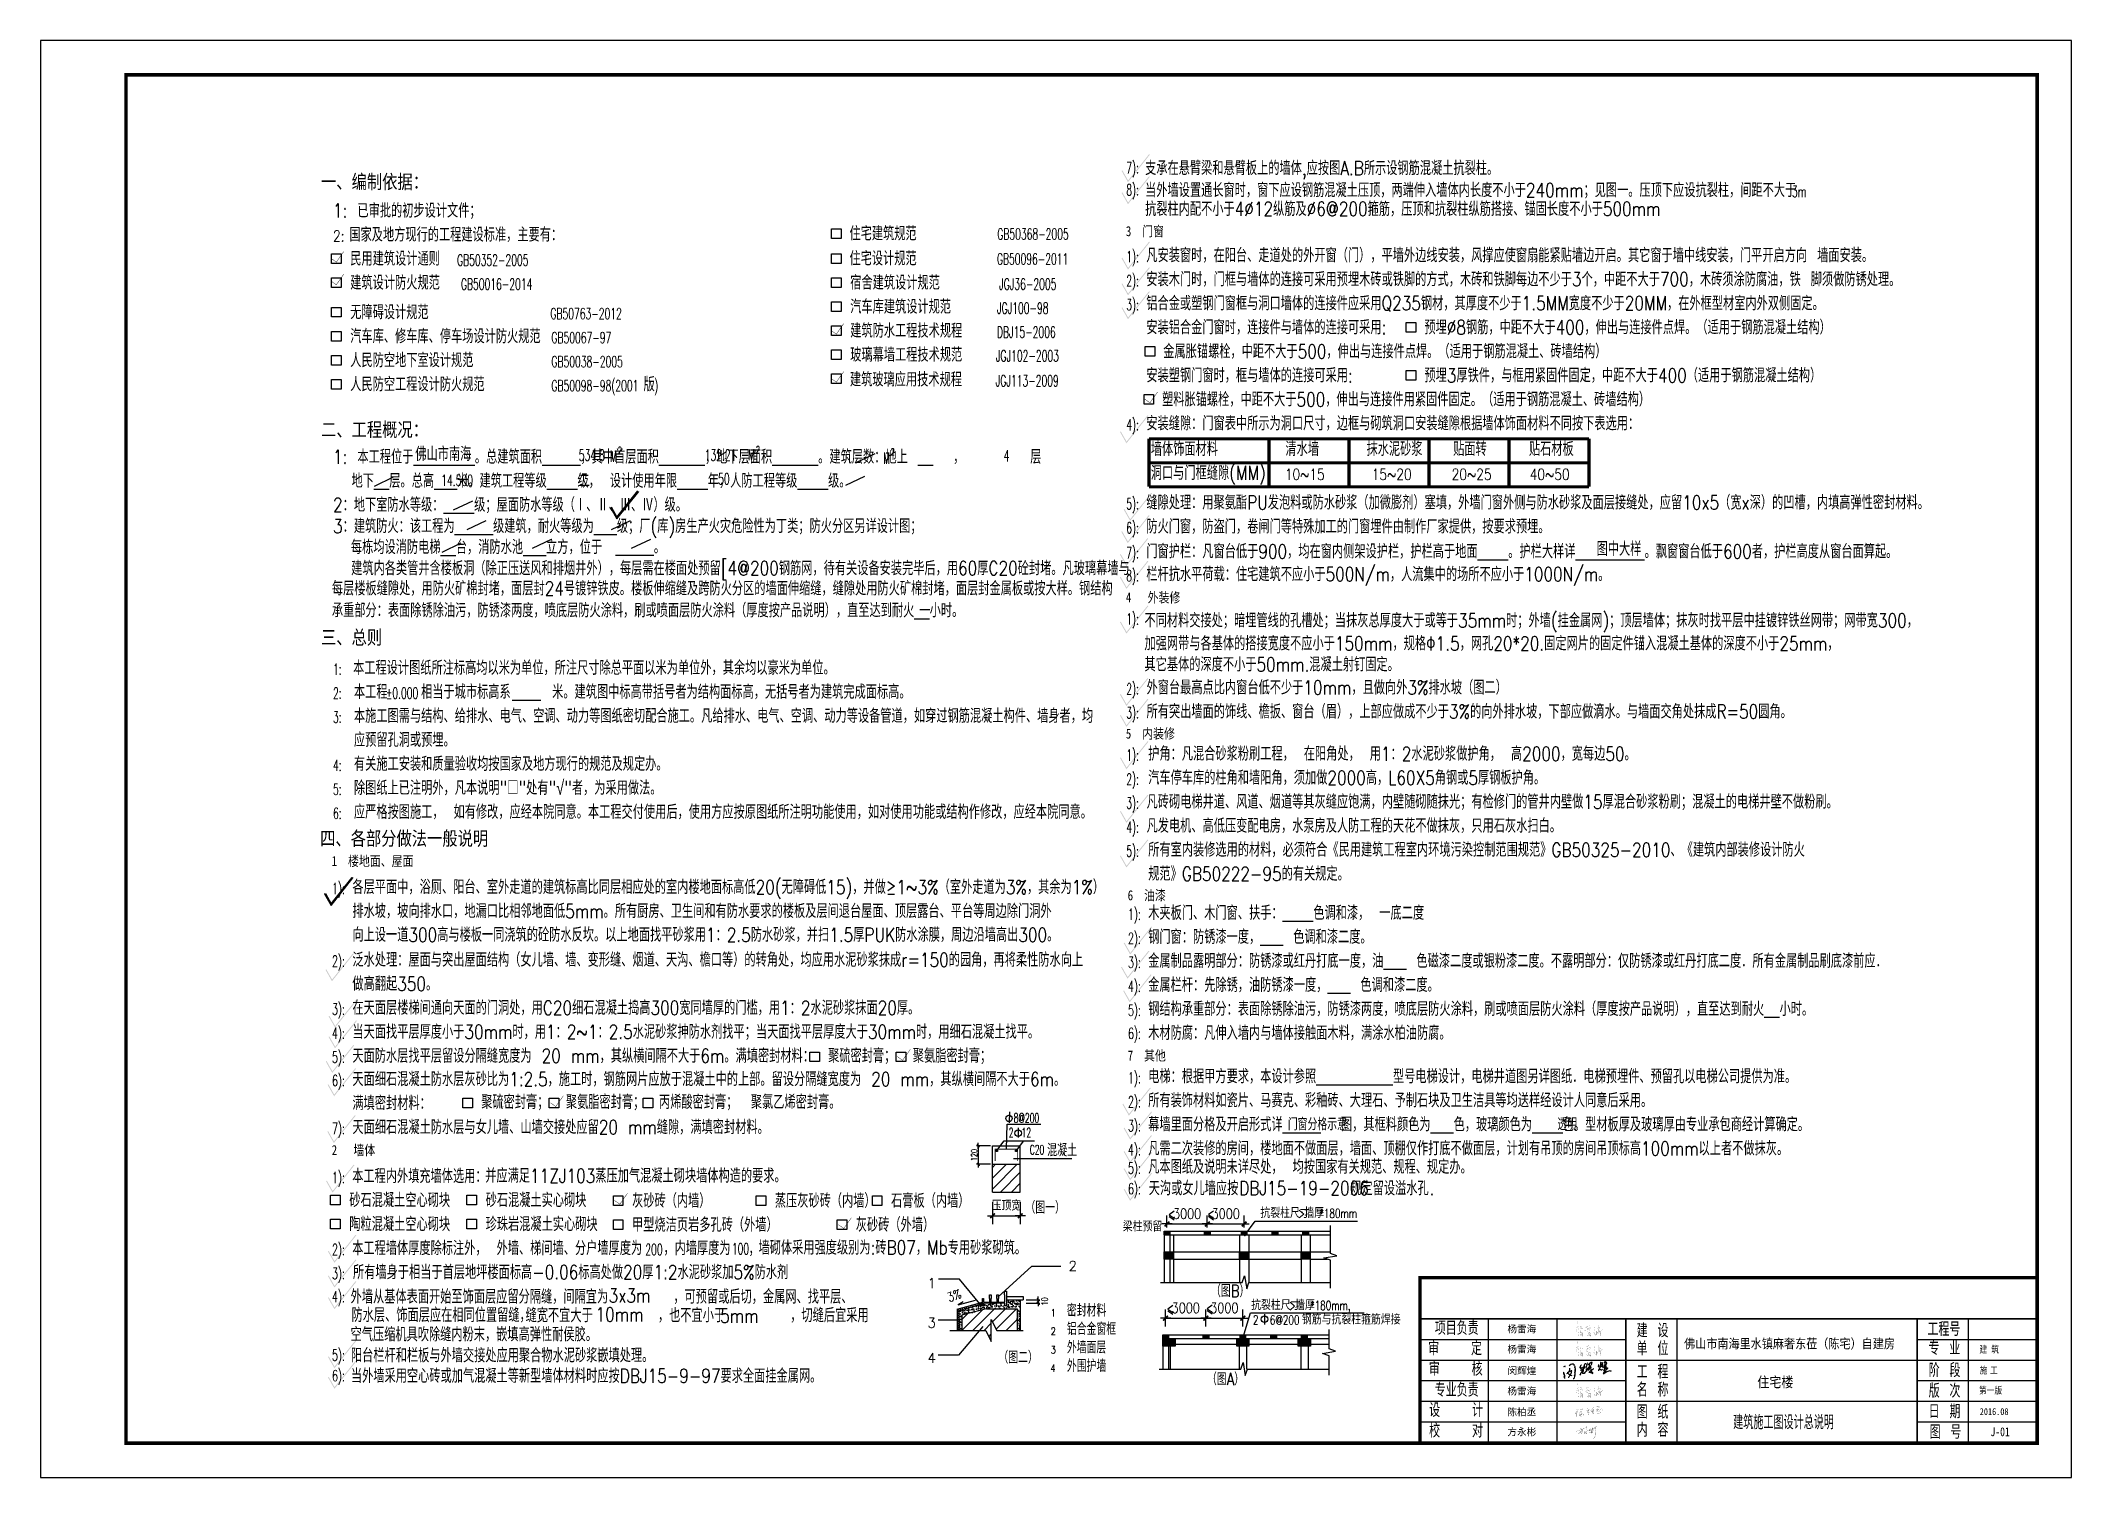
# Model space of a CAD drawing. Extents: x 2265485 to 2764500, y -717688 to -411246.
# Drawn here: x 2290240 to 2349640, y -717688 to -675688 of the extents above; entities that cross this region are included whole.
import ezdxf
from ezdxf.enums import TextEntityAlignment as Align

# ---------------------------------------------------------------- set-up
doc = ezdxf.new("R2010")
doc.units = 0
doc.header["$LTSCALE"] = 1000
doc.header["$MEASUREMENT"] = 0
doc.linetypes.add('DASH', pattern=[0.35, 0.25, -0.1])
doc.layers.get('0').update_dxf_attribs({"linetype": 'CONTINUOUS'})
doc.layers.get('Defpoints').update_dxf_attribs({"linetype": 'CONTINUOUS'})
for name, color, linetype in [('2', 57, 'CONTINUOUS'), ('6', 211, 'CONTINUOUS'), ('AXIS_TEXT', 7, 'CONTINUOUS'), ('DIM_LEAD', 3, 'CONTINUOUS'), ('DIM_SYMB', 3, 'CONTINUOUS'), ('PUB_DIM', 3, 'CONTINUOUS'), ('PUB_TEXT', 7, 'CONTINUOUS'), ('PUB_TITLE', 4, 'CONTINUOUS'), ('SOLID_HATCH', 251, 'CONTINUOUS'), ('STAIR', 2, 'CONTINUOUS'), ('TEXT', 7, 'CONTINUOUS'), ('出图文字', 40, 'CONTINUOUS'), ('图签', 7, 'CONTINUOUS'), ('填写说明', 1, 'CONTINUOUS'), ('环宇图框', 4, 'CONTINUOUS'), ('阳台栏板', 4, 'CONTINUOUS')]:
    doc.layers.add(name, color=color, linetype=linetype)
doc.styles.add('-黑体', font='simhei.ttf')
doc.styles.add('_HZTXT', font='txt.shx', dxfattribs={"width": 0.8, "bigfont": 'HZTXT.shx'})
doc.styles.add('_ROMANC', font='ROMANC.shx', dxfattribs={"width": 0.6})
doc.styles.add('_SCRIPTS', font='simplex.shx', dxfattribs={"width": 0.8, "bigfont": 'hztxt.shx'})
doc.styles.add('_SIMPLEX', font='SIMPLEX.shx', dxfattribs={"width": 0.7, "bigfont": 'GBCBIG.shx'})
doc.styles.add('_TCH_DIM', font='SIMPLEX', dxfattribs={"bigfont": 'GBCBIG'})
doc.styles.add('_TXT', font='SIMPLEX.shx', dxfattribs={"width": 0.6})
doc.styles.add('DIM_FONT', font='SIMPLEX.shx', dxfattribs={"width": 0.7})
doc.styles.add('HT', font='simhei.ttf', dxfattribs={"width": 0.8})
doc.styles.get("Standard").update_dxf_attribs({"font": 'TXT', "width": 0.8, "bigfont": '_HZTXT'})
doc.styles.add('图签-黑体', font='simhei.ttf', dxfattribs={"width": 0.9})
doc.styles.add('宋体', font='')
doc.styles.add('标注字体', font='', dxfattribs={"width": 0.8})
doc.styles.add('黑体', font='simhei.ttf')
doc.styles.get('宋体').set_extended_font_data('SimSun')
doc.styles.get('标注字体').set_extended_font_data('NSimSun')
doc.dimstyles.new('dimn', dxfattribs={"dimtxt": 300, "dimasz": 1, "dimexe": 250, "dimexo": 300, "dimgap": 150, "dimtad": 1, "dimdec": 0, "dimzin": 0, "dimdsep": 46, "dimtxsty": 'Standard', "dimblk": '_DIMX', "dimcen": 0.09, "dimclrt": 7, "dimadec": 1, "dimazin": 0, "dimtfac": 1, "dimtdec": 0, "dimtix": 1, "dimtmove": 2, "dimatfit": 3, "dimfxl": 0, "dimtolj": 1, "dimtzin": 0, "dimarcsym": 0})
doc.dimstyles.new('DIMN20', dxfattribs={"dimscale": 0.2, "dimtxt": 300, "dimasz": 100, "dimexe": 250, "dimexo": 300, "dimgap": 150, "dimtad": 1, "dimdec": 0, "dimzin": 0, "dimdsep": 46, "dimtxsty": 'DIM_FONT', "dimblk": 'ARCHTICK', "dimcen": 0.09, "dimclrt": 7, "dimazin": 2, "dimtfac": 1, "dimtdec": 0, "dimtix": 1, "dimtmove": 2, "dimatfit": 3, "dimfxl": 0, "dimtolj": 1, "dimtzin": 0, "dimarcsym": 0})
doc.dimstyles.new('normal', dxfattribs={"dimtxt": 300, "dimasz": 1, "dimexe": 250, "dimexo": 300, "dimgap": 150, "dimtad": 1, "dimdec": 0, "dimzin": 0, "dimdsep": 46, "dimtxsty": 'DIM_FONT', "dimblk": '_DIMX', "dimcen": 0.09, "dimclrt": 7, "dimadec": 0, "dimazin": 0, "dimtfac": 1, "dimtdec": 0, "dimtix": 1, "dimtmove": 2, "dimatfit": 3, "dimldrblk": '_DIMX', "dimfxl": 0, "dimtolj": 1, "dimtzin": 0, "dimarcsym": 0})

msp = doc.modelspace()

# ---------------------------------------------------------------- texts
for s, height, style, width, p in [('8@200', 272.17, '_ROMANC', 0.6, (2318701.3, -707315.9)), ('2', 272.2, '_ROMANC', 0.6, (2318557.7, -707746)), ('12', 272.17, '_ROMANC', 0.6, (2318932.2, -707746)), ('C20', 272.17, '_ROMANC', 0.6, (2319172.1, -708247)), ('混凝土', 367.2, '_HZTXT', 0.8, (2319678.5, -708305.4))]:
    msp.add_text(s, height=height, dxfattribs=dict(style=style, width=width)).set_placement(p)
at = {"layer": 'AXIS_TEXT', "color": 7}
for s, height, style, width, p in [('支承在悬臂梁和悬臂板上的墙体,应按图A.B所示设钢筋混凝土抗裂柱。', 409.5, '_HZTXT', 0.8, (2322545.9, -679620.3)), ('当外墙设置通长窗时，窗下应设钢筋混凝土压顶，两端伸入墙体内长度不小于240mm；见图一。压顶下应设抗裂柱，间距不大于', 409.5, '_HZTXT', 0.8, (2322545.9, -680264)), ('3m', 327.6, '_SIMPLEX', 0.6, (2341469.3, -680264)), ('1: 已审批的初步设计文件；', 409.5, '_HZTXT', 0.8, (2298793.6, -680862.7)), ('抗裂柱内配不小于4%%c12纵筋及%%C6@200箍筋，压顶和抗裂柱纵筋搭接、锚固长度不小于500mm', 409.5, '_HZTXT', 0.8, (2322545.9, -680814.4)), ('2: ', 327.6, '_HZTXT', 0.8, (2298793.6, -681564.7)), ('国家及地方现行的工程建设标准，主要有：', 409.5, '_HZTXT', 0.8, (2299270.6, -681564.7)), ('住宅建筑规范', 409.5, '_HZTXT', 0.8, (2313898.7, -681530.6)), ('民用建筑设计通则', 409.5, '_HZTXT', 0.8, (2299296.5, -682266.7)), ('住宅设计规范', 409.5, '_HZTXT', 0.8, (2313898.7, -682260.2)), ('凡安装窗时，在阳台、走道处的外开窗（门），平墙外边线安装，风撑应使窗扇能紧贴墙边开启。其它窗于墙中线安装，门平开启方向 墙面安装。', 409.5, '_HZTXT', 0.8, (2322582.7, -682167.7)), ('安装木门时，门框与墙体的连接可采用预埋木砖或铁脚的方式，木砖和铁脚每边不少于3个，中距不大于700，木砖须涂防腐油，铁 脚须做防锈处理。', 409.5, '_HZTXT', 0.8, (2322582.7, -682869.7)), ('建筑设计防火规范', 409.5, '_HZTXT', 0.8, (2299296.5, -682968.7)), ('宿舍建筑设计规范', 409.5, '_HZTXT', 0.8, (2313920.9, -682968.7)), ('无障碍设计规范', 409.5, '_HZTXT', 0.8, (2299296.5, -683832.4)), ('汽车库建筑设计规范', 409.5, '_HZTXT', 0.8, (2313920.9, -683670.7)), ('铝合金或塑钢门窗框与洞口墙体的连接件应采用Q235钢材，其厚度不少于1.5MM宽度不少于20MM，在外框型材室内外双侧固定。', 409.5, '_HZTXT', 0.8, (2322582.7, -683571.7)), ('汽车库、修车库、停车场设计防火规范', 409.5, '_HZTXT', 0.8, (2299296.5, -684534.4)), ('建筑防水工程技术规程', 409.5, '_HZTXT', 0.8, (2313920.9, -684372.7)), ('安装铝合金门窗时，连接件与墙体的连接可采用:', 409.5, '_HZTXT', 0.8, (2322582.7, -684273.7)), ('预埋%%c8钢筋，中距不大于400，伸出与连接件点焊。（适用于钢筋混凝土结构）', 409.5, '_HZTXT', 0.8, (2330716, -684273.7)), ('人民防空地下室设计规范', 409.5, '_HZTXT', 0.8, (2299296.5, -685236.4)), ('玻璃幕墙工程技术规范', 409.5, '_HZTXT', 0.8, (2313920.9, -685074.7)), ('金属胀锚螺栓，中距不大于500，伸出与连接件点焊。（适用于钢筋混凝土、砖墙结构）', 409.5, '_HZTXT', 0.8, (2323076.6, -684975.7)), ('建筑玻璃应用技术规程', 409.5, '_HZTXT', 0.8, (2313912.7, -685800.3)), ('安装塑钢门窗时，框与墙体的连接可采用:', 409.5, '_HZTXT', 0.8, (2322582.7, -685677.7)), ('预埋3厚铁件，与框用紧固件固定，中距不大于400（适用于钢筋混凝土结构）', 409.5, '_HZTXT', 0.8, (2330716, -685677.7)), ('人民防空工程设计防火规范', 409.5, '_HZTXT', 0.8, (2299296.5, -685938.4)), ('塑料胀锚螺栓，中距不大于500，伸出与连接件用紧固件固定。（适用于钢筋混凝土、砖墙结构）', 409.5, '_HZTXT', 0.8, (2323043, -686379.7)), ('安装缝隙：门窗表中所示为洞口尺寸，边框与砌筑洞口安装缝隙根据墙体饰面材料不同按下表选用：', 409.5, '_HZTXT', 0.8, (2322582.7, -687081.7)), ('1: 本工程位于________。总建筑面积_____，其中首层面积______，地下层面积______。建筑层数：地上 __  ，', 409.5, '_HZTXT', 0.8, (2298793.6, -688057.8)), ('地下__层。总高___米。建筑工程等级____级， 设计使用年限____年，人防工程等级____级。', 409.5, '_HZTXT', 0.8, (2299334.5, -688759.8)), ('2：地下室防水等级：____级；屋面防水等级（Ⅰ、Ⅱ、Ⅲ、Ⅳ）级。', 409.5, '_HZTXT', 0.8, (2298793.6, -689461.8)), ('缝隙处理：用聚氨酯PU发泡料或防水砂浆（加微膨剂）塞填，外墙门窗外侧与防水砂浆及面层接缝处，应留10x5（宽x深）的凹槽，内填高弹性密封材料。', 409.5, '_HZTXT', 0.8, (2322582.7, -689394.7)), ('3：建筑防火：该工程为_____级建筑，耐火等级为___级；厂(库)房生产火灾危险性为丁类；防火分区另详设计图；', 409.5, '_HZTXT', 0.8, (2298793.6, -690083.8)), ('防火门窗，防盗门，卷闸门等特殊加工的门窗埋件由制作厂家提供，按要求预埋。', 409.5, '_HZTXT', 0.8, (2322582.7, -690096.7)), ('每栋均设消防电梯__台，消防水池___立方，位于', 409.5, '_HZTXT', 0.8, (2299316.1, -690696.9)), ('门窗护栏：凡窗台低于900，均在窗内侧架设护栏，护栏高于地面____。护栏大样详_________。飘窗窗台低于600者，护栏高度从窗台面算起。', 409.5, '_HZTXT', 0.8, (2322582.7, -690822.6)), ('建筑内各类管井含楼板洞（除正压送风和排烟井外），每层需在楼面处预留[4@200钢筋网，待有关设备安装完毕后，用60厚C20砼封堵。凡玻璃幕墙与', 409.5, '_HZTXT', 0.8, (2299323.6, -691316.7)), ('栏杆抗水平荷载：住宅建筑不应小于500N/m，人流集中的场所不应小于1000N/m。', 409.5, '_HZTXT', 0.8, (2322582.7, -691492)), ('每层楼板缝隙处，用防火矿棉封堵，面层封24号镀锌铁皮。楼板伸缩缝及跨防火分区的墙面伸缩缝，缝隙处用防火矿棉封堵，面层封金属板或按大样。钢结构', 409.5, '_HZTXT', 0.8, (2298759.5, -691907.4)), ('承重部分：表面除锈除油污，防锈漆两度，喷底层防火涂料，刷或喷面层防火涂料（厚度按产品说明），直至达到耐火__小时。', 409.5, '_HZTXT', 0.8, (2298759.5, -692547.6)), ('不同材料交接处；暗埋管线的孔槽处；当抹灰总厚度大于或等于35mm时；外墙(挂金属网)；顶层墙体；抹灰时找平层中挂镀锌铁丝网带；网带宽300，', 409.5, '_HZTXT', 0.8, (2322527.7, -692842.2)), ('加强网带与各基体的搭接宽度不应小于150mm，规格Φ1.5，网孔20*20.固定网片的固定件锚入混凝土基体的深度不小于25mm，', 409.5, '_HZTXT', 0.8, (2322527.7, -693515)), ('本工程设计图纸所注标高均以米为单位，所注尺寸除总平面以米为单位外，其余均以豪米为单位。', 409.5, '_HZTXT', 0.8, (2299380.5, -694227.7)), ('其它基体的深度不小于50mm.混凝土射钉固定。', 409.5, '_HZTXT', 0.8, (2322527.7, -694128.9)), ('外窗台最高点比内窗台低不少于10mm，且做向外3%排水坡（图二）', 409.5, '_HZTXT', 0.8, (2322589.1, -694802.8)), ('本工程', 409.5, '_HZTXT', 0.8, (2299404.7, -694929.7)), ('相当于城市标高系', 409.5, '_HZTXT', 0.8, (2301369, -694929.7)), ('米。建筑图中标高带括号者为结构面标高，无括号者为建筑完成面标高。', 409.5, '_HZTXT', 0.8, (2305202.5, -694929.7)), ('本施工图需与结构、给排水、电气、空调、动力等图纸密切配合施工。凡给排水、电气、空调、动力等设备管道，如穿过钢筋混凝土构件、墙身者，均', 409.5, '_HZTXT', 0.8, (2299404.7, -695631.7)), ('所有突出墙面的饰线、檐扳、窗台（眉），上部应做成不少于3%的向外排水坡，下部应做滴水。与墙面交角处抹成R=50圆角。', 409.5, '_HZTXT', 0.8, (2322589.1, -695504.8)), ('应预留孔洞或预埋。', 409.5, '_HZTXT', 0.8, (2299404.7, -696333.7)), ('有关施工安装和质量验收均按国家及地方现行的规范及规定办。', 409.5, '_HZTXT', 0.8, (2299404.7, -697035.7)), ('护角：凡混合砂浆粉刷工程， 在阳角处， 用1：2水泥砂浆做护角， 高2000，宽每边50。', 409.5, '_HZTXT', 0.8, (2322636.9, -696737.8)), ('除图纸上已注明外，凡本说明"□"处有"√"者，为采用做法。', 409.5, '_HZTXT', 0.8, (2299404.7, -697737.7)), ('汽车停车库的柱角和墙阳角，须加做2000高，L60X5角钢或5厚钢板护角。', 409.5, '_HZTXT', 0.8, (2322636.9, -697439.8)), ('凡砖砌电梯井道、风道、烟道等其灰缝应饱满，内壁随砌随抹光；有检修门的管井内壁做15厚混合砂浆粉刷；混凝土的电梯井壁不做粉刷。', 409.5, '_HZTXT', 0.8, (2322589.1, -698141.8)), ('应严格按图施工， 如有修改，应经本院同意。本工程交付使用后，使用方应按原图纸所注明功能使用，如对使用功能或结构作修改，应经本院同意。', 409.5, '_HZTXT', 0.8, (2299404.7, -698439.7)), ('凡发电机、高低压变配电房，水泵房及人防工程的天花不做抹灰，只用石灰水扫白。', 409.5, '_HZTXT', 0.8, (2322589.1, -698843.8)), ('所有室内装修选用的材料，必须符合《民用建筑工程室内环境污染控制范围规范》GB50325-2010、《建筑内部装修设计防火', 409.5, '_HZTXT', 0.8, (2322636.9, -699545.8)), ('各层平面中，浴厕、阳台、室外走道的建筑标高比同层相应处的室内楼地面标高低20(无障碍低15)，并做≥1~3%（室外走道为3%，其余为1%）', 409.5, '_HZTXT', 0.8, (2299359.9, -700635.7)), ('规范》GB50222-95的有关规定。', 409.5, '_HZTXT', 0.8, (2322636.9, -700247.8)), ('排水坡，坡向排水口，地漏口比相邻地面低5mm。所有厨房、卫生间和有防水要求的楼板及层间退台屋面、顶层露台、平台等周边除门洞外', 409.5, '_HZTXT', 0.8, (2299359.9, -701337.7)), ('木夹板门、木门窗、扶手：____色调和漆， 一底二度', 409.5, '_HZTXT', 0.8, (2322636.7, -701390.8)), ('向上设一道300高与楼板一同浇筑的砼防水反坎。以上地面找平砂浆用1：2.5防水砂浆，并扫1.5厚PUK防水涂膜，周边沿墙高出300。', 409.5, '_HZTXT', 0.8, (2299359.9, -702030)), ('钢门窗：防锈漆一度，___ 色调和漆二度。', 409.5, '_HZTXT', 0.8, (2322636.7, -702092.8)), ('泛水处理：屋面与突出屋面结构（女儿墙、墙、变形缝、烟道、天沟、檐口等）的转角处，均应用水泥砂浆抹成r=150的园角，再将柔性防水向上', 409.5, '_HZTXT', 0.8, (2299359.9, -702762.1)), ('金属制品露明部分：防锈漆或红丹打底一度，油___ 色磁漆二度或银粉漆二度。不露明部分：仅防锈漆或红丹打底二度．所有金属制品刷底漆前应．', 409.5, '_HZTXT', 0.8, (2322636.7, -702794.8)), ('做高翻起350。', 409.5, '_HZTXT', 0.8, (2299359.9, -703464.1)), ('金属栏杆：先除锈，油防锈漆一度，___ 色调和漆二度。', 409.5, '_HZTXT', 0.8, (2322636.7, -703496.8)), ('在天面层楼梯间通向天面的门洞处，用C20细石混凝土捣高300宽同墙厚的门槛，用1：2水泥砂浆抹面20厚。', 409.5, '_HZTXT', 0.8, (2299359.9, -704166.1)), ('钢结构承重部分：表面除锈除油污，防锈漆两度，喷底层防火涂料，刷或喷面层防火涂料（厚度按产品说明），直至达到耐火__小时。', 409.5, '_HZTXT', 0.8, (2322636.7, -704198.8)), ('当天面找平层厚度小于30mm时，用1：2~1：2.5水泥砂浆抻防水剂找平；当天面找平层厚度大于30mm时，用细石混凝土找平。', 409.5, '_HZTXT', 0.8, (2299359.9, -704868.1)), ('木材防腐：凡伸入墙内与墙体接触面木料，满涂水柏油防腐。', 409.5, '_HZTXT', 0.8, (2322636.7, -704900.8)), ('天面防水层找平层留设分隔缝宽度为 20 mm，其纵横间隔不大于6m。满填密封材料：', 409.5, '_HZTXT', 0.8, (2299359.9, -705570.1)), ('聚硫密封膏；', 409.5, '_HZTXT', 0.8, (2313274.5, -705567.5)), ('聚氨脂密封膏；', 409.5, '_HZTXT', 0.8, (2315750.4, -705567.5)), ('天面细石混凝土防水层灰砂比为1:2.5，施工时，钢筋网片应放于混凝土中的上部。留设分隔缝宽度为 20 mm，其纵横间隔不大于6m。', 409.5, '_HZTXT', 0.8, (2299359.9, -706251.7)), ('电梯：根据甲方要求，本设计参照__________型号电梯设计，电梯井道图另详图纸．电梯预埋件、预留孔以电梯公司提供为准。', 409.5, '_HZTXT', 0.8, (2322636.7, -706169.8)), ('满填密封材料：', 409.5, '_HZTXT', 0.8, (2299359.9, -706953.7)), ('聚硫密封膏；', 409.5, '_HZTXT', 0.8, (2303127.8, -706919.6)), ('聚氨脂密封膏；', 409.5, '_HZTXT', 0.8, (2305603.7, -706919.6)), ('丙烯酸密封膏；', 409.5, '_HZTXT', 0.8, (2308328.5, -706919.6)), ('聚氯乙烯密封膏。', 409.5, '_HZTXT', 0.8, (2311014.3, -706919.6)), ('所有装饰材料如瓷片、马赛克、彩釉砖、大理石、予制石块及卫生洁具等均送样经设计人同意后采用。', 409.5, '_HZTXT', 0.8, (2322636.7, -706871.8)), ('天面细石混凝土防水层与女儿墙、山墙交接处应留20 mm缝隙，满填密封材料。', 409.5, '_HZTXT', 0.8, (2299359.9, -707655.7)), ('幕墙里面分格及开启形式详_____  图，其框料颜色为___色，玻璃颜色为____色。型材板厚及玻璃厚由专业承包商经计算确定。', 409.5, '_HZTXT', 0.8, (2322636.7, -707573.8)), ('凡需二次装修的房间，楼地面不做面层，墙面、顶棚仅作打底不做面层，计划有吊顶的房间吊顶标高100mm以上者不做抹灰。', 409.5, '_HZTXT', 0.8, (2322636.7, -708275.8)), ('本工程内外填充墙体选用：', 409.5, '_HZTXT', 0.8, (2299353.5, -709086.7)), ('并应满足11ZJ103蒸压加气混凝土砌块墙体构造的要求。', 409.5, '_HZTXT', 0.8, (2303245.1, -709074.7)), ('凡本图纸及说明未详尽处， 均按国家有关规范、规程、规定办。', 409.5, '_HZTXT', 0.8, (2322636.7, -708814.7)), ('天沟或女儿墙应按', 409.5, '_HZTXT', 0.8, (2322652.2, -709441.3)), ('DBJ15-19-2006', 409.5, '_HZTXT', 0.8, (2325298.4, -709441.3)), ('规定留设溢水孔', 409.5, '_HZTXT', 0.8, (2328547.1, -709441.3)), ('砂石混凝土空心砌块', 409.5, '_HZTXT', 0.8, (2299269.5, -709788.7)), ('砂石混凝土实心砌块', 409.5, '_HZTXT', 0.8, (2303256.5, -709788.7)), ('灰砂砖（内墙）', 409.5, '_HZTXT', 0.8, (2307540.5, -709807)), ('蒸压灰砂砖（内墙）', 409.5, '_HZTXT', 0.8, (2311716.5, -709807)), ('石膏板（内墙）', 409.5, '_HZTXT', 0.8, (2315115.6, -709807)), ('.', 409.5, '_HZTXT', 0.8, (2330870.9, -709441.3)), ('陶粒混凝土空心砌块', 409.5, '_HZTXT', 0.8, (2299269.5, -710490.7)), ('珍珠岩混凝土实心砌块', 409.5, '_HZTXT', 0.8, (2303256.5, -710490.7)), ('甲型烧洁页岩多孔砖（外墙）', 409.5, '_HZTXT', 0.8, (2307540.5, -710509)), ('灰砂砖（外墙）', 409.5, '_HZTXT', 0.8, (2314083.5, -710509)), ('本工程墙体厚度除标注外， 外墙、梯间墙、分户墙厚度为', 409.5, '_HZTXT', 0.8, (2299353.5, -711192.7)), ('，内墙厚度为', 409.5, '_HZTXT', 0.8, (2308455.6, -711192.7)), (' 墙砌体采用强度级别为:砖B07，Mb专用砂浆砌筑。', 409.5, '_HZTXT', 0.8, (2310947.4, -711177.9)), ('所有墙身于相当于首层地坪楼面标高-0.06标高处做20厚1:2水泥砂浆加5%防水剂', 409.5, '_HZTXT', 0.8, (2299377.6, -711894.7)), ('外墙从基体表面开始至饰面层应留分隔缝，间隔宜为      ，可预留或后切，金属网、找平层、', 409.5, '_HZTXT', 0.8, (2299307.7, -712610)), ('3x3m', 409.5, '_HZTXT', 0.8, (2306854.9, -712577.2)), ('防水层、饰面层应在相同位置留缝，', 409.5, '_HZTXT', 0.8, (2299333.3, -713147.7)), ('缝宽不宜大于      ，也不宜小于      ，切缝后宜采用', 409.5, '_HZTXT', 0.8, (2304425.9, -713154.9)), ('10mm', 409.5, '_HZTXT', 0.8, (2306470.1, -713129.7)), ('5mm', 409.5, '_HZTXT', 0.8, (2310114.6, -713170.6)), ('空气压缩机具吹除缝内粉末，嵌填高弹性耐侯胶。', 409.5, '_HZTXT', 0.8, (2299306.5, -713713.4)), ('阳台栏杆和栏板与外墙交接处应用聚合物水泥砂浆嵌填处理。', 409.5, '_HZTXT', 0.8, (2299316.7, -714326.8)), ('当外墙采用空心砖或加气混凝土等新型墙体材料时应按DBJ15-9-97要求全面挂金属网。', 409.5, '_HZTXT', 0.8, (2299316.7, -714925.6))]:
    msp.add_text(s, height=height, dxfattribs=dict(at, style=style, width=width)).set_placement(p)
at = {"layer": 'AXIS_TEXT', "color": 7, "linetype": 'ByBlock', "style": '_HZTXT', "width": 0.8}
msp.add_text('佛山市南海', height=409.5, dxfattribs=at).set_placement((2301199.8, -687976.8))
at = {"layer": 'AXIS_TEXT', "color": 7, "ltscale": 100, "style": '_HZTXT', "width": 0.8}
msp.add_text('图中大样', height=409.5, dxfattribs=at).set_placement((2335753, -690749.9))
at = {"layer": 'PUB_TEXT', "width": 0.8}
for s, height, style, p in [('门窗分格示意', 360, '_HZTXT', (2326721.8, -707542.7)), ('透明', 360, '_HZTXT', (2334604.4, -707542.7)), ('（图一）', 360, '_HZTXT', (2319047.5, -709978.7)), ('（图B）', 360, '_HZTXT', (2324473.2, -712417.5)), ('1', 216, '_SCRIPTS', (2319785.5, -712986.2)), ('密封材料', 360, '_HZTXT', (2320258.6, -712986.2)), ('2', 216, '_SCRIPTS', (2319785.5, -713526.2)), ('铝合金窗框', 360, '_HZTXT', (2320258.6, -713526.2)), ('（图二）', 360, '_HZTXT', (2318256.3, -714358.6)), ('3', 216, '_SCRIPTS', (2319785.5, -714066.2)), ('外墙面层', 360, '_HZTXT', (2320258.6, -714066.2)), ('4', 216, '_SCRIPTS', (2319776.5, -714606.2)), ('外围护墙', 360, '_HZTXT', (2320258.6, -714606.2)), ('（图A）', 360, '_HZTXT', (2324355.5, -714992.9))]:
    msp.add_text(s, height=height, dxfattribs=dict(at, style=style)).set_placement(p)
at = {"layer": 'PUB_TEXT', "linetype": 'ByBlock', "style": '_TCH_DIM'}
for s, p in [('抗裂柱尺寸', (2325917.7, -710105.2)), ('墙厚', (2327203.5, -710105.2)), ('梁柱预留', (2321894.9, -710501.4)), ('抗裂柱尺寸', (2325647.2, -712797.5)), ('墙厚', (2326933.1, -712797.5)), ('钢筋与抗裂柱箍筋焊接', (2327131.5, -713219.5))]:
    msp.add_text(s, height=303.83, dxfattribs=at).set_placement(p)
at = {"layer": 'PUB_TEXT', "linetype": 'ByBlock', "style": '_TCH_DIM', "width": 0.705882}
for s, height, p in [('>', 267.8, (2327023.5, -710105.2)), ('*180mm', 267.75, (2327645.9, -710105.2)), ('>', 267.8, (2326753.1, -712797.5)), ('*180mm,', 267.75, (2327375.4, -712797.5)), ('2', 267.8, (2325700.5, -713219.5)), ('6@200', 267.75, (2326195.5, -713219.5))]:
    msp.add_text(s, height=height, dxfattribs=at).set_placement(p)
at = {"layer": 'PUB_TITLE', "style": '_TXT'}
for s, p in [('2', (2320306.1, -711652.2)), ('1', (2316180.5, -712154.7)), ('3', (2316180.5, -713313.6)), ('4', (2316180.5, -714342.7))]:
    msp.add_text(s, height=288, dxfattribs=at).set_placement(p)
at = {"layer": 'PUB_TITLE', "style": 'DIM_FONT', "width": 0.8}
msp.add_text('3%', height=270, rotation=20, dxfattribs=at).set_placement((2316817.3, -712568.7))
at = {"layer": 'PUB_TITLE', "color": 7, "style": 'HT', "width": 0.6}
msp.add_text('建筑施工图设计总说明', height=359.96, dxfattribs=at).set_placement((2339746.9, -716242.5))
at = {"layer": 'TEXT', "color": 3}
for s, height, style, width, p in [('7): ', 327.6, '_TXT', 0.6, (2321995.8, -679571)), ('一、编制依据：', 409.5, '-黑体', 0.8, (2298442.6, -680016.7)), ('8): ', 327.6, '_TXT', 0.6, (2321995.8, -680214.7)), ('GB50368-2005', 327.6, '_TXT', 0.6, (2318222.7, -681505.7)), ('3  门窗', 292.5, '-黑体', 0.8, (2321983, -681404.3)), ('GB50096-2011', 327.6, '_TXT', 0.6, (2318211.5, -682235.2)), ('1): ', 327.6, '_TXT', 0.6, (2321995.8, -682167.7)), ('GB50352-2005', 327.6, '_TXT', 0.6, (2302420.9, -682266.7)), ('2): ', 327.6, '_TXT', 0.6, (2321995.8, -682869.7)), ('GB50016-2014', 327.6, '_TXT', 0.6, (2302534.5, -682968.7)), ('JGJ36-2005', 327.6, '_TXT', 0.6, (2318275.4, -682968.7)), ('GB50763-2012', 327.6, '_TXT', 0.6, (2305151.6, -683832.4)), ('JGJ100-98', 327.6, '_TXT', 0.6, (2318213, -683670.7)), ('3): ', 327.6, '_TXT', 0.6, (2321995.8, -683571.7)), ('GB50067-97', 327.6, '_TXT', 0.6, (2305181, -684534.4)), ('DBJ15-2006', 327.6, '_TXT', 0.6, (2318213, -684372.7)), ('JGJ102-2003', 327.6, '_TXT', 0.6, (2318180.4, -685065.3)), ('GB50038-2005', 327.6, '_TXT', 0.6, (2305181, -685236.4)), ('JGJ113-2009', 327.6, '_TXT', 0.6, (2318175.9, -685794.4)), ('GB50098-98(2001', 327.6, '_TXT', 0.6, (2305181, -685938.4)), ('版', 409.5, '_HZTXT', 0.8, (2307876.1, -685938.4)), (')', 327.6, '_TXT', 0.6, (2308190.4, -685938.4)), ('二、工程概况：', 409.5, '-黑体', 0.8, (2298442.6, -687261.7)), ('4): ', 327.6, '_TXT', 0.6, (2321995.8, -687081.7)), ('M', 327.6, '_TXT', 0.6, (2306899.5, -687998.6)), ('M', 327.6, '_TXT', 0.6, (2310930.7, -687955.6)), ('M', 327.6, '_TXT', 0.6, (2314885.9, -688054.6)), ('层', 409.5, '_HZTXT', 0.8, (2319186, -688057.8)), ('墙体饰面材料', 409.5, '_HZTXT', 0.8, (2322712.4, -687829.2)), ('清水墙', 409.5, '_HZTXT', 0.8, (2326650.3, -687829.2)), ('抹水泥砂浆', 409.5, '_HZTXT', 0.8, (2329022.3, -687829.2)), ('贴面转', 409.5, '_HZTXT', 0.8, (2331555.7, -687829.2)), ('贴石材板', 409.5, '_HZTXT', 0.8, (2333772.5, -687829.2)), ('二', 409.5, '_HZTXT', 0.8, (2305978.8, -688759.8)), ('洞口与门框缝隙(MM)', 409.5, '_HZTXT', 0.8, (2322712.4, -688531.2)), ('10~15', 327.6, '_HZTXT', 0.8, (2326632.8, -688531.2)), ('15~20', 327.6, '_HZTXT', 0.8, (2329174.6, -688531.2)), ('20~25', 327.6, '_HZTXT', 0.8, (2331512.5, -688531.2)), ('40~50', 327.6, '_HZTXT', 0.8, (2333795.5, -688531.2)), ('5): ', 327.6, '_TXT', 0.6, (2321995.8, -689394.7)), ('6): ', 327.6, '_TXT', 0.6, (2321995.8, -690096.7)), ('_____。', 409.5, '_HZTXT', 0.8, (2307054.8, -690686.8)), ('7): ', 327.6, '_TXT', 0.6, (2321995.8, -690822.6)), ('8): ', 327.6, '_TXT', 0.6, (2321995.8, -691492)), ('4   外装修', 292.5, '-黑体', 0.8, (2321983, -692112.3)), ('一', 409.5, '_HZTXT', 0.8, (2315937.1, -692556.6)), ('1): ', 327.6, '_TXT', 0.6, (2321995.8, -692758.7)), ('三、总则', 409.5, '-黑体', 0.8, (2298442.6, -693336.7)), ('1: ', 327.6, '_TXT', 0.6, (2298793.6, -694227.7)), ('2: ', 327.6, '_TXT', 0.6, (2298793.6, -694929.7)), ('%%P0.000', 327.6, '_TXT', 0.6, (2300342.9, -694925.3)), ('_____', 409.5, '_TXT', 0.6, (2304029.1, -694929.7)), ('2): ', 327.6, '_TXT', 0.6, (2321995.8, -694802.8)), ('3: ', 327.6, '_TXT', 0.6, (2298793.6, -695631.7)), ('3): ', 327.6, '_TXT', 0.6, (2321995.8, -695504.8)), ('5  内装修', 292.5, '-黑体', 0.8, (2321983, -696091.5)), ('4: ', 327.6, '_TXT', 0.6, (2298793.6, -697035.7)), ('1): ', 327.6, '_TXT', 0.6, (2321995.8, -696737.8)), ('2): ', 327.6, '_TXT', 0.6, (2321995.8, -697439.8)), ('5: ', 327.6, '_TXT', 0.6, (2298793.6, -697737.7)), ('3): ', 327.6, '_TXT', 0.6, (2321995.8, -698141.8)), ('6: ', 327.6, '_TXT', 0.6, (2298793.6, -698439.7)), ('4): ', 327.6, '_TXT', 0.6, (2321995.8, -698843.8)), ('四、各部分做法一般说明', 409.5, '-黑体', 0.8, (2298415.6, -699213.7)), ('1  楼地面、屋面', 292.5, '-黑体', 0.8, (2298753.8, -699816.7)), ('5): ', 327.6, '_TXT', 0.6, (2321995.8, -699545.8)), ('1): ', 327.6, '_TXT', 0.6, (2298766.6, -700635.7)), ('6  油漆', 292.5, '-黑体', 0.8, (2322037, -700818)), ('1): ', 327.6, '_TXT', 0.6, (2322049.8, -701390.8)), ('2): ', 327.6, '_TXT', 0.6, (2322049.8, -702092.8)), ('2): ', 327.6, '_TXT', 0.6, (2298766.6, -702762.1)), ('3): ', 327.6, '_TXT', 0.6, (2322049.8, -702794.8)), ('4): ', 327.6, '_TXT', 0.6, (2322049.8, -703496.8)), ('3): ', 327.6, '_TXT', 0.6, (2298766.6, -704166.1)), ('5): ', 327.6, '_TXT', 0.6, (2322049.8, -704198.8)), ('4): ', 327.6, '_TXT', 0.6, (2298766.6, -704868.1)), ('6): ', 327.6, '_TXT', 0.6, (2322049.8, -704873.2)), ('5): ', 327.6, '_TXT', 0.6, (2298766.6, -705570.1)), ('7  其他', 292.5, '-黑体', 0.8, (2322037, -705503)), ('6): ', 327.6, '_TXT', 0.6, (2298766.6, -706251.7)), ('1): ', 327.6, '_TXT', 0.6, (2322049.8, -706169.8)), ('2): ', 327.6, '_TXT', 0.6, (2322049.8, -706871.8)), ('7): ', 327.6, '_TXT', 0.6, (2298766.6, -707655.7)), ('3): ', 327.6, '_TXT', 0.6, (2322049.8, -707573.8)), ('2   墙体', 292.5, '-黑体', 0.8, (2298753.8, -708267.7)), ('4): ', 327.6, '_TXT', 0.6, (2322049.8, -708275.8)), ('5): ', 327.6, '_TXT', 0.6, (2322049.8, -708814.7)), ('1): ', 327.6, '_TXT', 0.6, (2298766.6, -709086.7)), ('6): ', 327.6, '_TXT', 0.6, (2322049.8, -709413.1)), ('2): ', 327.6, '_TXT', 0.6, (2298766.6, -711192.7)), ('200', 327.6, '_SIMPLEX', 0.6, (2307928.1, -711192.7)), ('100', 327.6, '_SIMPLEX', 0.6, (2310458.8, -711170)), ('3): ', 327.6, '_TXT', 0.6, (2298766.6, -711894.7)), ('，', 409.5, '_HZTXT', 0.8, (2310946, -711211)), ('4): ', 327.6, '_TXT', 0.6, (2298766.6, -712569.7)), ('5): ', 327.6, '_TXT', 0.6, (2298766.6, -714279.7)), ('6): ', 327.6, '_TXT', 0.6, (2298766.6, -714878.5))]:
    msp.add_text(s, height=height, dxfattribs=dict(at, style=style, width=width)).set_placement(p)
at = {"layer": 'TEXT', "color": 6, "style": '_TXT', "width": 0.6}
for s, p in [('534.8', (2305982.8, -687972.3)), ('132.21', (2309664.9, -687972.3)), ('4', (2318412.8, -687987.1)), ('14.500', (2301959.1, -688704.2))]:
    msp.add_text(s, height=327.6, dxfattribs=at).set_placement(p)
at = {"layer": 'TEXT', "color": 3, "style": '_TXT', "width": 0.6}
for p in [(2307125.8, -687566.9), (2311163.7, -687546.1), (2315105.5, -687612.3)]:
    msp.add_text('2', height=196.6, dxfattribs=at).set_placement(p, align=Align.TOP_LEFT)
msp.add_text('50', height=327.6, dxfattribs=at).set_placement((2310393.6, -688662.9), align=Align.RIGHT)
at = {"layer": '出图文字', "color": 7, "style": '标注字体', "width": 0.8}
msp.add_text('J-01', height=259.2, dxfattribs=at).set_placement((2347272.9, -716484))

# ---------------------------------------------------------------- blocks, each defined once
blk = doc.blocks.new('_DIMX')
blk.add_line((-150, 0), (150, 0))
at = {"const_width": 50}
blk.add_lwpolyline([(-70, -70), (70, 70)], dxfattribs=at)
blk = doc.blocks.new('_yzh')
at = {"layer": 'SOLID_HATCH', "linetype": 'Continuous'}
h = blk.add_hatch(color=256, dxfattribs=at)
edge = h.paths.add_edge_path()
edge.add_arc((0, 0), 0.5, 0, 360)
blk.add_circle((0, 0), 0.5)
blk = doc.blocks.new('*D102')
at = {"layer": 'Defpoints', "color": 0, "transparency": 16777216}
for p in [(2318083, -707996), (2317666, -708536), (2318083, -708536)]:
    blk.add_point(p, dxfattribs=at)
at = {"layer": 'PUB_DIM', "color": 0, "lineweight": -2, "transparency": 16777216}
for p, q in [((2318023, -707996), (2317616, -707996)), ((2317666, -707997), (2317666, -708536)), ((2318023, -708536), (2317616, -708536))]:
    blk.add_line(p, q, dxfattribs=at)
at = {"layer": 'PUB_DIM', "color": 0, "lineweight": -2, "transparency": 16777216, "xscale": 0.6000000000000001, "yscale": 0.6000000000000001, "zscale": 0.6000000000000001}
for p, rotation in [((2317666, -707996), 90), ((2317666, -708536), 270)]:
    blk.add_blockref('_DIMX', p, dxfattribs=dict(at, rotation=rotation))
at = {"layer": 'PUB_DIM', "color": 3, "transparency": 16777216, "insert": (2317546, -708266), "char_height": 180, "attachment_point": 5, "rotation": 90, "style": 'DIM_FONT'}
blk.add_mtext('\\A1;120', dxfattribs=at)
blk = doc.blocks.new('_ArchTick')
at = {"color": 0, "linetype": 'ByBlock', "const_width": 0.4}
blk.add_lwpolyline([(-0.5, -0.5), (0.5, 0.5)], dxfattribs=at)
blk = doc.blocks.new('*D103')
at = {"color": 0, "lineweight": -2, "transparency": 16777216}
for p, q in [((2318083, -709646), (2318083, -710289)), ((2318893, -709646), (2318893, -710289)), ((2318082, -710039), (2318081, -710039)), ((2318083, -710039), (2318893, -710039)), ((2318894, -710039), (2318895, -710039))]:
    blk.add_line(p, q, dxfattribs=at)
at = {"layer": 'Defpoints', "color": 0, "transparency": 16777216}
for p in [(2318083, -709346), (2318893, -709346), (2318893, -710039)]:
    blk.add_point(p, dxfattribs=at)
at = {"color": 0, "lineweight": -2, "transparency": 16777216}
blk.add_blockref('_DIMX', (2318083, -710039), dxfattribs=at)
at = {"color": 0, "lineweight": -2, "transparency": 16777216, "rotation": 180}
blk.add_blockref('_DIMX', (2318893, -710039), dxfattribs=at)
at = {"color": 7, "transparency": 16777216, "insert": (2318488, -709739), "char_height": 300, "attachment_point": 5, "style": '_HZTXT'}
blk.add_mtext('\\A1;压顶宽', dxfattribs=at)
blk = doc.blocks.new('*D104')
at = {"layer": 'Defpoints', "color": 0, "transparency": 16777216}
for p in [(2319010, -712495), (2319010, -712598), (2319420, -712598)]:
    blk.add_point(p, dxfattribs=at)
at = {"layer": 'PUB_DIM', "color": 0, "lineweight": -2, "transparency": 16777216}
for p, q in [((2319070, -712495), (2319470, -712495)), ((2319070, -712598), (2319470, -712598)), ((2319420, -712495), (2319420, -712598))]:
    blk.add_line(p, q, dxfattribs=at)
at = {"layer": 'PUB_DIM', "color": 0, "lineweight": -2, "transparency": 16777216, "xscale": 0.6000000000000001, "yscale": 0.6000000000000001, "zscale": 0.6000000000000001}
for p, rotation in [((2319420, -712495), 90), ((2319420, -712598), 270)]:
    blk.add_blockref('_DIMX', p, dxfattribs=dict(at, rotation=rotation))
at = {"layer": 'PUB_DIM', "color": 3, "transparency": 16777216, "insert": (2319608, -712546), "char_height": 180, "attachment_point": 5, "rotation": 90, "style": 'DIM_FONT'}
blk.add_mtext('\\A1;10', dxfattribs=at)
blk = doc.blocks.new('yangleihai')
at = {"linetype": 'Continuous', "const_width": 1}
for points in [[(68061, -124142), (68064, -124141), (68066, -124138), (68067, -124138), (68067, -124137), (68068, -124137), (68068, -124136), (68070, -124135), (68074, -124133), (68075, -124149)], [(68069, -124096), (68072, -124099), (68074, -124113), (68074, -124130)], [(68079, -124127), (68077, -124130), (68074, -124130), (68074, -124133)], [(68107, -124203), (68107, -124202), (68108, -124153), (68107, -124147), (68104, -124143), (68102, -124143), (68099, -124143), (68094, -124148), (68091, -124148), (68089, -124149)], [(68092, -124133), (68098, -124133), (68098, -124137), (68097, -124138), (68092, -124145), (68091, -124146), (68091, -124148)], [(68147, -124148), (68151, -124152), (68157, -124153), (68160, -124151), (68161, -124151), (68165, -124145), (68164, -124141), (68159, -124141), (68156, -124143), (68153, -124143), (68152, -124145), (68147, -124147), (68147, -124148), (68143, -124151), (68133, -124159), (68130, -124160), (68123, -124160)], [(68131, -124138), (68133, -124138), (68134, -124138)], [(68158, -124126), (68156, -124126), (68147, -124128), (68145, -124130), (68140, -124132), (68137, -124135), (68133, -124136), (68133, -124138)], [(68145, -124140), (68146, -124145), (68147, -124147)], [(68195, -124133), (68197, -124134), (68197, -124139)], [(68237, -124135), (68233, -124136), (68230, -124139), (68228, -124139), (68224, -124143), (68220, -124144), (68218, -124146)], [(68220, -124144), (68220, -124141), (68222, -124138), (68223, -124133), (68225, -124130), (68225, -124129), (68227, -124127), (68227, -124124), (68225, -124122), (68223, -124122), (68223, -124124)], [(68222, -124124), (68223, -124124), (68223, -124126)], [(68226, -124159), (68228, -124161), (68230, -124161), (68234, -124162), (68234, -124164), (68233, -124166), (68229, -124167), (68228, -124168), (68223, -124170), (68221, -124170), (68221, -124164), (68222, -124162), (68223, -124156), (68225, -124155), (68226, -124153), (68234, -124148), (68239, -124144), (68240, -124144), (68240, -124146), (68240, -124162), (68242, -124162), (68243, -124160), (68246, -124159), (68251, -124154), (68253, -124153), (68253, -124152), (68255, -124150)], [(68068, -124148), (68068, -124149), (68065, -124155), (68064, -124161), (68060, -124172), (68059, -124174), (68059, -124176)], [(68082, -124160), (68078, -124152), (68078, -124150), (68075, -124149), (68074, -124150), (68075, -124175), (68074, -124179), (68074, -124191), (68075, -124192)], [(68075, -124199), (68075, -124192), (68077, -124191), (68077, -124189)], [(68090, -124184), (68093, -124174), (68096, -124175), (68096, -124180), (68098, -124181), (68097, -124187), (68095, -124190), (68094, -124196), (68093, -124197), (68092, -124201)], [(68093, -124174), (68094, -124171), (68095, -124161)], [(68096, -124175), (68098, -124174), (68099, -124175), (68100, -124175), (68100, -124173), (68098, -124174)], [(68098, -124181), (68099, -124180), (68099, -124177), (68100, -124176), (68100, -124175)], [(68107, -124202), (68103, -124200), (68102, -124195), (68101, -124195), (68098, -124187), (68097, -124187)], [(68137, -124164), (68143, -124164)], [(68148, -124168), (68144, -124170), (68138, -124171)], [(68139, -124192), (68141, -124196), (68143, -124197), (68146, -124197), (68147, -124194), (68148, -124193), (68149, -124194), (68152, -124194), (68152, -124193), (68157, -124192)], [(68150, -124172), (68152, -124172), (68154, -124174), (68156, -124174), (68156, -124176), (68152, -124182), (68148, -124193)], [(68165, -124204), (68166, -124194), (68164, -124194), (68159, -124197), (68156, -124197), (68153, -124201), (68151, -124203)], [(68166, -124194), (68169, -124184), (68168, -124181), (68169, -124175), (68167, -124172), (68161, -124171), (68159, -124172), (68157, -124174), (68156, -124174)], [(68156, -124184), (68158, -124189), (68157, -124192), (68156, -124197)], [(68160, -124157), (68159, -124157), (68159, -124159), (68158, -124160)], [(68158, -124189), (68160, -124189), (68163, -124187)], [(68188, -124174), (68190, -124175), (68191, -124176), (68192, -124177), (68192, -124180), (68195, -124184), (68204, -124194), (68207, -124195), (68209, -124193), (68210, -124176), (68209, -124174)], [(68190, -124152), (68194, -124153), (68197, -124157), (68198, -124159)], [(68208, -124173), (68209, -124173), (68220, -124171), (68219, -124180), (68220, -124181), (68223, -124181), (68224, -124179), (68228, -124176), (68229, -124174), (68230, -124174), (68231, -124171), (68234, -124170), (68237, -124167)], [(68209, -124173), (68210, -124163)], [(68221, -124170), (68220, -124171)], [(68235, -124165), (68234, -124164)], [(68236, -124164), (68240, -124163), (68240, -124167), (68240, -124172), (68241, -124174), (68241, -124184), (68240, -124198), (68240, -124199), (68238, -124199), (68236, -124197), (68235, -124197)], [(68237, -124166), (68237, -124167), (68235, -124166), (68235, -124165), (68236, -124165), (68237, -124166), (68240, -124167)]]:
    blk.add_lwpolyline(points, dxfattribs=at)
blk = doc.blocks.new('chengbaicheng')
at = {"linetype": 'Continuous', "const_width": 1}
for points in [[(68063, -124423), (68062, -124423), (68062, -124420), (68065, -124417), (68066, -124418), (68066, -124420)], [(68068, -124433), (68069, -124431), (68069, -124428), (68068, -124427), (68068, -124425), (68067, -124420), (68066, -124420), (68063, -124423), (68063, -124430), (68064, -124432), (68068, -124433), (68068, -124445)], [(68069, -124428), (68072, -124427), (68073, -124425), (68075, -124424), (68077, -124418), (68077, -124412), (68073, -124411), (68071, -124412), (68069, -124413), (68067, -124414), (68065, -124415), (68065, -124417)], [(68066, -124400), (68066, -124401), (68069, -124402), (68069, -124400), (68070, -124398), (68078, -124397), (68078, -124398), (68079, -124399), (68076, -124406), (68074, -124407), (68073, -124411)], [(68068, -124425), (68067, -124425)], [(68071, -124445), (68072, -124443)], [(68079, -124399), (68080, -124397), (68078, -124397)], [(68089, -124404), (68091, -124404), (68098, -124400), (68103, -124400), (68103, -124403), (68101, -124405), (68100, -124410)], [(68091, -124425), (68089, -124426)], [(68095, -124439), (68096, -124437), (68099, -124436), (68099, -124435), (68102, -124435), (68103, -124443), (68101, -124448), (68099, -124447), (68096, -124444), (68096, -124442), (68095, -124439), (68093, -124439), (68093, -124442), (68090, -124442), (68090, -124439), (68092, -124438), (68093, -124439)], [(68101, -124421), (68097, -124421), (68095, -124423), (68095, -124424), (68091, -124425), (68092, -124421), (68096, -124415), (68099, -124410), (68100, -124410), (68102, -124412), (68101, -124416), (68101, -124419), (68101, -124421), (68102, -124423), (68102, -124426), (68103, -124433)], [(68096, -124437), (68095, -124436), (68095, -124435), (68092, -124435), (68092, -124438)], [(68096, -124442), (68098, -124442)], [(68101, -124419), (68105, -124418), (68105, -124413), (68102, -124412)], [(68121, -124440), (68122, -124435), (68117, -124431), (68112, -124430), (68103, -124433), (68102, -124435)], [(68105, -124398), (68110, -124398), (68112, -124396), (68111, -124394), (68108, -124392), (68105, -124392), (68105, -124398), (68103, -124400)], [(68104, -124391), (68105, -124392)], [(68141, -124409), (68142, -124409), (68146, -124406), (68150, -124405), (68153, -124405), (68154, -124411), (68153, -124412), (68153, -124413), (68151, -124415)], [(68147, -124420), (68148, -124415), (68151, -124415), (68151, -124417), (68153, -124417), (68150, -124419), (68147, -124420), (68145, -124422), (68145, -124424), (68143, -124426), (68142, -124428)], [(68151, -124386), (68151, -124391), (68152, -124392), (68153, -124404), (68161, -124402)], [(68154, -124417), (68154, -124414), (68153, -124413)], [(68153, -124405), (68153, -124404)], [(68156, -124440), (68154, -124417), (68161, -124418), (68162, -124419), (68168, -124418), (68174, -124413), (68178, -124410), (68179, -124414), (68179, -124426)], [(68159, -124398), (68160, -124399), (68161, -124402), (68163, -124402)], [(68171, -124407), (68175, -124403), (68178, -124402), (68179, -124410), (68182, -124410)], [(68195, -124382), (68192, -124382), (68191, -124385), (68186, -124390), (68185, -124393), (68183, -124394), (68179, -124399), (68178, -124402)], [(68184, -124435), (68184, -124433), (68185, -124433), (68186, -124431), (68189, -124430), (68191, -124429), (68192, -124428), (68195, -124427), (68196, -124425), (68194, -124400), (68193, -124398), (68191, -124399), (68188, -124401), (68182, -124410), (68182, -124413), (68179, -124414)], [(68188, -124424), (68190, -124419), (68191, -124418), (68192, -124414), (68191, -124412), (68188, -124412), (68185, -124414), (68184, -124421), (68186, -124423), (68187, -124423), (68187, -124424), (68188, -124424), (68188, -124425), (68186, -124428), (68186, -124431)], [(68192, -124428), (68191, -124426), (68188, -124425)], [(68215, -124400), (68215, -124402), (68214, -124403), (68214, -124400), (68215, -124400), (68222, -124400), (68224, -124402), (68223, -124408), (68222, -124408), (68220, -124409), (68218, -124410), (68212, -124414)], [(68218, -124379), (68217, -124380), (68215, -124378), (68216, -124376), (68219, -124376), (68218, -124379), (68220, -124379)], [(68223, -124395), (68223, -124394), (68225, -124392), (68226, -124392), (68234, -124383), (68234, -124380), (68233, -124378), (68227, -124376), (68219, -124376)], [(68221, -124430), (68223, -124430), (68224, -124431)], [(68222, -124395), (68223, -124395), (68227, -124396), (68232, -124401), (68234, -124403), (68235, -124407), (68235, -124412), (68233, -124415), (68230, -124414), (68226, -124409), (68223, -124408)], [(68254, -124420), (68252, -124421), (68239, -124423), (68237, -124424), (68227, -124426), (68224, -124428), (68223, -124430)], [(68249, -124387), (68247, -124393), (68244, -124395), (68243, -124400), (68254, -124399), (68257, -124401), (68261, -124406)], [(68068, -124447), (68071, -124447), (68071, -124445), (68068, -124445), (68068, -124447), (68069, -124455)], [(68070, -124455), (68069, -124455), (68068, -124457)]]:
    blk.add_lwpolyline(points, dxfattribs=at)
blk = doc.blocks.new('方永彬')
at = {"linetype": 'Continuous', "const_width": 0.009}
for points in [[(0.407119, 0.439588), (0.394631, 0.439588), (0.389635, 0.434593), (0.374649, 0.437091), (0.374649, 0.4271), (0.389635, 0.429598), (0.404621, 0.429598), (0.407119, 0.439588), (0.449579, 0.447081), (0.464565, 0.454574), (0.499532, 0.462067), (0.519514, 0.472058), (0.604434, 0.499532), (0.60943, 0.504528), (0.631909, 0.509523), (0.636904, 0.514518), (0.654388, 0.514518), (0.649392, 0.494537), (0.624416, 0.454574), (0.621918, 0.437091)], [(0.474556, 0.337184), (0.484546, 0.327194), (0.494537, 0.324696), (0.519514, 0.337184), (0.541993, 0.354668), (0.541993, 0.359663), (0.546988, 0.359663), (0.604434, 0.419607), (0.60943, 0.434593), (0.621918, 0.437091), (0.621918, 0.419607), (0.616923, 0.417109), (0.594444, 0.332189), (0.594444, 0.297222), (0.599439, 0.292226), (0.611927, 0.294724), (0.614425, 0.302217), (0.624416, 0.307212), (0.626913, 0.317203), (0.636904, 0.324696), (0.649392, 0.349673), (0.659383, 0.357166), (0.659383, 0.364659), (0.676866, 0.39463), (0.689355, 0.437091), (0.689355, 0.479551), (0.676866, 0.507025), (0.66188, 0.519514), (0.66188, 0.527007), (0.681862, 0.529504), (0.691852, 0.536997), (0.701843, 0.536997), (0.704341, 0.541993), (0.724322, 0.546988), (0.766782, 0.569467), (0.779271, 0.571965), (0.831722, 0.596941), (0.876679, 0.611927), (0.891665, 0.611927), (0.891665, 0.57696)], [(0.586951, 0.569467), (0.626913, 0.551983), (0.649392, 0.5345), (0.659383, 0.532002), (0.664689, 0.521387), (0.654388, 0.514518)], [(0.799252, 0.377147), (0.804247, 0.377147), (0.804247, 0.38464), (0.809243, 0.389635), (0.814238, 0.4271), (0.80175, 0.429598), (0.784266, 0.419607), (0.784266, 0.397128), (0.796754, 0.377147), (0.799252, 0.377147), (0.799252, 0.362161), (0.786764, 0.349673), (0.781055, 0.326837), (0.771775, 0.322198), (0.779271, 0.322198), (0.781768, 0.327194), (0.784266, 0.339682), (0.791759, 0.337184), (0.791759, 0.332189), (0.796754, 0.332189), (0.809243, 0.344677), (0.819233, 0.347175), (0.831722, 0.329691), (0.859196, 0.307212), (0.874182, 0.299719), (0.891665, 0.299719), (0.896661, 0.312208), (0.899158, 0.349673), (0.904154, 0.357166), (0.904154, 0.4271), (0.906651, 0.444584), (0.906651, 0.556979), (0.901656, 0.574462), (0.891665, 0.57696), (0.884172, 0.571965), (0.861694, 0.529504)], [(0.904154, 0.4271), (0.881675, 0.417109), (0.879177, 0.409616), (0.869186, 0.399626), (0.864191, 0.399626), (0.816736, 0.349673), (0.809243, 0.354668), (0.809243, 0.359663), (0.799252, 0.362161)], [(0.896661, 0.666876), (0.904154, 0.66188), (0.899158, 0.621918), (0.891665, 0.611927)], [(0.906651, 0.444584), (0.924135, 0.447081), (0.924135, 0.452077), (0.931628, 0.454574), (0.949112, 0.474556), (0.9616, 0.479551), (0.974088, 0.494537), (0.981581, 0.494537), (0.996567, 0.509523), (1.00406, 0.509523), (1.00406, 0.514518), (1.059009, 0.549486), (1.076492, 0.556979), (1.088981, 0.556979), (1.086483, 0.541993), (1.07899, 0.539495), (1.064004, 0.517016), (1.049018, 0.507025), (1.049018, 0.50203), (1.009056, 0.462067), (1.009056, 0.444584), (1.039028, 0.452077), (1.051516, 0.462067), (1.069, 0.467063), (1.07899, 0.477053), (1.101469, 0.487044), (1.131441, 0.509523), (1.146427, 0.509523), (1.146427, 0.509523), (1.138934, 0.452077), (1.138934, 0.404621), (1.12145, 0.402123), (1.086483, 0.374649), (1.076492, 0.372151), (1.071497, 0.362161), (1.061507, 0.362161), (1.056511, 0.359663), (1.056511, 0.354668), (1.029037, 0.35217), (1.029037, 0.359663)], [(1.098971, 0.354668), (1.138934, 0.354668), (1.138934, 0.404621), (1.138934, 0.422105), (1.15392, 0.424602), (1.171404, 0.442086), (1.193883, 0.454574), (1.19638, 0.382142), (1.18639, 0.359663), (1.178897, 0.35217), (1.146427, 0.349673), (1.13951, 0.354284), (1.136436, 0.329691)], [(1.193883, 0.454574), (1.19638, 0.46956), (1.188887, 0.499532), (1.191385, 0.514518), (1.18639, 0.5345), (1.188887, 0.546988), (1.188887, 0.554481), (1.176399, 0.554481), (1.176399, 0.554481), (1.171404, 0.561974), (1.148925, 0.569467), (1.146427, 0.524509), (1.161413, 0.524509), (1.168906, 0.532002), (1.18639, 0.5345)], [(1.191385, 0.606932), (1.18639, 0.594443), (1.189351, 0.547054), (1.241338, 0.554481)], [(1.19638, 0.46956), (1.206371, 0.472058), (1.218859, 0.482049), (1.221357, 0.489542), (1.226352, 0.489542), (1.233845, 0.499532), (1.241338, 0.50203), (1.246333, 0.514518), (1.258822, 0.524509), (1.288794, 0.561974), (1.273808, 0.57696), (1.273808, 0.599439), (1.288794, 0.61942), (1.296287, 0.621918), (1.31377, 0.641899), (1.341245, 0.659383), (1.353733, 0.659383), (1.348738, 0.641899), (1.338747, 0.634406), (1.291291, 0.564471), (1.291291, 0.559476), (1.336249, 0.536997), (1.34624, 0.517016), (1.338747, 0.482049), (1.333752, 0.479551), (1.333752, 0.472058), (1.323761, 0.452077), (1.318766, 0.449579), (1.298784, 0.414612), (1.298784, 0.389635), (1.323761, 0.362161), (1.341245, 0.324696), (1.341245, 0.289729), (1.333752, 0.252264), (1.31377, 0.214799), (1.311273, 0.199813), (1.30378, 0.194817), (1.293789, 0.169841), (1.248831, 0.097409), (1.241338, 0.077427), (1.231348, 0.069934), (1.221357, 0.047455), (1.221357, 0.047455), (1.221357, 0.047455), (1.221357, 0.047455), (1.221357, 0.047455)]]:
    blk.add_lwpolyline(points, dxfattribs=at)
blk = doc.blocks.new('A$C07F9359A')
at = {"layer": '图签', "linetype": 'Continuous'}
for points in [[(0, 247), (0, 240), (7, 240), (10, 217)], [(37, 450), (3, 447)], [(7, 260), (7, 257)], [(10, 217), (10, 207), (17, 203)], [(17, 203), (17, 213)], [(17, 203), (20, 190)], [(23, 177), (17, 180), (20, 190)], [(20, 190), (30, 190), (30, 177)], [(30, 177), (23, 177)], [(23, 177), (23, 170)], [(23, 170), (33, 170)], [(33, 163), (27, 163), (23, 170)], [(33, 150), (27, 147), (27, 137), (37, 133)], [(33, 170), (30, 177)], [(37, 133), (37, 117), (30, 117), (30, 100), (37, 97)], [(33, 170), (33, 163)], [(33, 163), (33, 150)], [(37, 133), (33, 150)], [(40, 87), (33, 83), (33, 77)], [(33, 77), (40, 77)], [(33, 67), (33, 77)], [(40, 67), (33, 67)], [(33, 67), (37, 57)], [(37, 57), (33, 43), (40, 40), (37, 30), (43, 13)], [(43, 457), (37, 457), (37, 450)], [(37, 450), (43, 450), (43, 457)], [(37, 97), (40, 103)], [(37, 97), (40, 87)], [(37, 57), (43, 60), (40, 67)], [(40, 77), (40, 87)], [(40, 77), (40, 67)], [(57, 457), (63, 457), (63, 463), (43, 457)], [(293, 237), (303, 247), (313, 297), (280, 297), (263, 283), (253, 283), (227, 270), (220, 260), (207, 257), (157, 217), (140, 197), (120, 190)], [(247, 143), (213, 160), (200, 177), (190, 180), (183, 193), (177, 193), (173, 203)], [(177, 77), (177, 73)], [(243, 137), (200, 70), (187, 57), (180, 57)], [(217, 480), (217, 473), (207, 473), (207, 480)], [(217, 480), (213, 483)], [(227, 393), (220, 390), (227, 343), (213, 300)], [(403, 483), (397, 510), (360, 543), (307, 543), (270, 530), (217, 480)], [(287, 227), (270, 193), (270, 183), (263, 170), (253, 163), (253, 150), (247, 143)], [(247, 143), (263, 140), (270, 133), (307, 130)], [(293, 237), (287, 237), (287, 227)], [(287, 227), (293, 227), (293, 237)], [(410, 113), (410, 103), (403, 100), (397, 27), (380, 3), (357, 0)], [(403, 483), (410, 483), (410, 473)], [(410, 473), (403, 477), (403, 483)], [(410, 473), (420, 450), (420, 427)], [(417, 150), (410, 147), (410, 133)], [(410, 133), (420, 133)], [(410, 123), (410, 133)], [(417, 123), (410, 123)], [(410, 123), (410, 113)], [(410, 113), (417, 117), (417, 123)], [(423, 417), (417, 420), (420, 427)], [(423, 190), (417, 187), (417, 173)], [(417, 173), (427, 180), (423, 190)], [(417, 173), (417, 150)], [(420, 133), (417, 150)], [(420, 133), (417, 123)], [(420, 427), (423, 417)], [(423, 417), (427, 360)], [(430, 343), (423, 347), (427, 360)], [(427, 270), (423, 257)], [(423, 257), (433, 257), (433, 267), (427, 270)], [(423, 257), (423, 247)], [(423, 247), (423, 233)], [(423, 233), (423, 247)], [(423, 233), (430, 223), (423, 217), (423, 190)], [(427, 360), (433, 357), (430, 343)], [(430, 330), (427, 310)], [(427, 310), (433, 310)], [(427, 300), (427, 310)], [(433, 300), (427, 300)], [(427, 300), (427, 287)], [(427, 287), (433, 290), (433, 300)], [(427, 287), (427, 270)], [(430, 343), (430, 330)], [(433, 310), (430, 330)], [(433, 310), (433, 300)], [(620, 427), (610, 417), (616, 410)], [(620, 443), (613, 440), (620, 427)], [(616, 160), (620, 150), (613, 147)], [(613, 147), (616, 160)], [(613, 147), (616, 133)], [(616, 410), (620, 427)], [(616, 410), (616, 403), (633, 390), (656, 393), (666, 407), (676, 407), (680, 420)], [(703, 343), (693, 343), (656, 323), (616, 310)], [(680, 287), (676, 273), (670, 273), (670, 263), (650, 237), (643, 213), (630, 200), (626, 177), (620, 177), (616, 160)], [(660, 500), (650, 500), (630, 473), (620, 443)], [(620, 443), (623, 433)], [(686, 300), (680, 297), (680, 287)], [(680, 287), (686, 290), (686, 300)], [(690, 430), (686, 423)], [(703, 343), (700, 323), (690, 313), (686, 300)], [(716, 367), (703, 343)], [(706, 457), (706, 450)], [(853, 347), (856, 323), (836, 283), (823, 273), (803, 243), (790, 237), (756, 203), (743, 197), (716, 197), (706, 207), (706, 237), (723, 273), (723, 283), (733, 297), (740, 340), (726, 337), (716, 327), (716, 320)], [(710, 317), (710, 310)], [(716, 367), (736, 370), (746, 383), (760, 390), (783, 423), (783, 460)], [(746, 433), (743, 417), (736, 417), (726, 387), (716, 380), (716, 367)], [(753, 447), (743, 443), (746, 433)], [(746, 433), (753, 437), (753, 447)], [(756, 467), (753, 447)], [(763, 480), (756, 477), (756, 467)], [(756, 467), (763, 470), (763, 480)], [(796, 570), (793, 553), (776, 526), (776, 513), (766, 500), (763, 480)], [(853, 347), (836, 337), (823, 337)], [(826, 407), (830, 403)], [(836, 457), (830, 417)], [(843, 467), (836, 467), (836, 457)], [(836, 457), (843, 460), (843, 467)], [(856, 516), (843, 467)], [(856, 357), (853, 363)], [(856, 357), (853, 347)], [(856, 516), (860, 516), (863, 530), (856, 526), (856, 516)], [(926, 410), (913, 407), (896, 383), (890, 383), (863, 357), (856, 357)], [(866, 546), (863, 546), (860, 533), (870, 536), (866, 546)], [(866, 553), (866, 546)], [(890, 583), (880, 580)], [(906, 347), (906, 330), (926, 337), (953, 373), (960, 373), (963, 387)], [(913, 357), (906, 353), (906, 347)], [(906, 347), (913, 350), (913, 357)], [(1013, 500), (1036, 546), (1046, 556), (1050, 596), (1023, 600), (963, 566), (946, 546), (940, 546), (910, 510)], [(926, 410), (926, 390), (916, 377), (913, 357)], [(933, 423), (926, 410)], [(946, 247), (926, 237)], [(953, 503), (933, 423)], [(933, 423), (950, 427), (950, 437), (980, 463), (980, 470), (990, 473), (990, 480)], [(1016, 303), (1003, 300), (996, 290), (990, 290), (953, 260), (946, 247)], [(946, 247), (996, 237), (1026, 217), (1076, 200), (1076, 217), (1046, 253), (1023, 300), (1016, 303)], [(963, 530), (956, 523)], [(966, 390), (960, 390), (963, 387)], [(963, 387), (966, 390)], [(966, 390), (973, 393), (973, 400)], [(973, 400), (970, 403)], [(973, 400), (983, 410), (990, 410)], [(990, 410), (990, 417), (1000, 423)], [(1000, 423), (1000, 410), (993, 410), (1006, 330), (1016, 317)], [(1000, 423), (1003, 450), (996, 450)], [(1016, 317), (1033, 320), (1036, 327), (1080, 353), (1090, 353), (1090, 363)], [(1016, 317), (1016, 303)], [(1110, 370), (1100, 367)], [(1320, 370), (1313, 367), (1300, 340), (1296, 320), (1280, 303), (1273, 303)], [(1283, 483), (1276, 480), (1276, 470)], [(1276, 470), (1283, 470)], [(1280, 457), (1276, 470)], [(1283, 470), (1280, 457)], [(1280, 457), (1280, 440), (1290, 440), (1293, 447)], [(1283, 526), (1293, 520)], [(1283, 500), (1283, 483)], [(1283, 470), (1283, 483)], [(1320, 383), (1306, 393)], [(1363, 590), (1356, 560), (1360, 536), (1346, 457), (1320, 383)], [(1320, 383), (1320, 370)], [(1320, 370), (1353, 343), (1386, 333), (1413, 337), (1436, 353), (1436, 360)], [(1370, 603), (1363, 603), (1363, 590)], [(1363, 590), (1370, 593), (1370, 603)], [(1413, 513), (1403, 480), (1380, 447), (1366, 450), (1363, 463)], [(1370, 610), (1370, 603)], [(1410, 603), (1410, 600)], [(1416, 523), (1413, 513)], [(1413, 513), (1420, 516), (1416, 523)], [(1463, 427), (1453, 417), (1446, 430), (1436, 526), (1430, 536), (1416, 533), (1416, 523)], [(1423, 600), (1426, 590), (1420, 556)], [(1420, 556), (1436, 556), (1436, 550), (1423, 540), (1420, 556)], [(1486, 240), (1463, 217), (1453, 197), (1480, 203), (1549, 250), (1596, 273), (1706, 303), (1739, 297), (1739, 287), (1723, 277)], [(1496, 337), (1489, 337), (1470, 313), (1470, 307), (1506, 297)], [(1476, 590), (1476, 586)], [(1483, 423), (1476, 423)], [(1486, 506), (1480, 506)], [(1483, 423), (1489, 423), (1496, 437)], [(1486, 433), (1483, 423)], [(1546, 530), (1486, 506)], [(1486, 506), (1486, 496), (1506, 477), (1516, 473)], [(1489, 440), (1486, 433)], [(1493, 247), (1486, 240)], [(1486, 240), (1493, 240), (1493, 247)], [(1589, 673), (1559, 663), (1489, 596)], [(1516, 473), (1503, 453), (1493, 450), (1489, 440)], [(1496, 437), (1489, 440)], [(1526, 283), (1523, 273), (1509, 267), (1506, 257), (1493, 247)], [(1569, 530), (1586, 590), (1583, 606), (1563, 606), (1513, 576), (1496, 560)], [(1496, 437), (1509, 440), (1529, 460)], [(1503, 343), (1496, 343), (1496, 337)], [(1496, 337), (1506, 333)], [(1503, 343), (1506, 357)], [(1506, 333), (1503, 343)], [(1553, 463), (1549, 440), (1519, 390), (1519, 380), (1506, 377), (1506, 357)], [(1506, 357), (1539, 373), (1549, 383), (1559, 383), (1559, 390), (1586, 400), (1613, 400), (1613, 383), (1596, 367), (1593, 353), (1579, 337), (1563, 327), (1553, 307), (1536, 293), (1536, 283)], [(1506, 297), (1506, 333)], [(1526, 283), (1506, 297)], [(1516, 473), (1523, 490), (1543, 510), (1546, 530)], [(1529, 460), (1526, 467), (1519, 467)], [(1536, 283), (1526, 283)], [(1529, 460), (1553, 463)], [(1536, 283), (1553, 283)], [(1569, 530), (1546, 530)], [(1553, 463), (1559, 500)], [(1559, 500), (1556, 510), (1566, 510)], [(1566, 510), (1559, 500)], [(1566, 510), (1569, 530)]]:
    blk.add_lwpolyline(points, dxfattribs=at)
blk = doc.blocks.new('vcfgvc')
at = {"layer": '环宇图框'}
for p, q in [((-9027, 18), (-9027, 2425)), ((0, 7), (0, 2432)), ((-8024, 25), (-8024, 1823)), ((-8024, 18), (-8024, 1816)), ((-7021, 25), (-7021, 1823)), ((-7021, 18), (-7021, 1816)), ((-6018, 18), (-6018, 1823)), ((-6018, 11), (-6018, 1816)), ((-5266, 25), (-5266, 1823)), ((-1755, 25), (-1755, 1823)), ((-1003, 25), (-1003, 1823)), ((-9027, 1522), (-6018, 1522)), ((-1755, 1522), (0, 1522)), ((-9027, 1222), (0, 1222)), ((-9027, 921), (-6018, 921)), ((-1755, 921), (0, 921)), ((-9027, 620), (0, 620)), ((-9027, 319), (-6018, 319)), ((-1755, 319), (0, 319)), ((-1755, 18), (0, 18))]:
    blk.add_line(p, q, dxfattribs=at)
for points, const_width in [([(-9027, 25), (-9027, 2425), (0, 2425)], 50.1), ([(-9027, 1823), (0, 1823)], 25.1), ([(-6018, 1823), (-6018, 25)], 25.1), ([(-6018, 1816), (-6018, 18)], 25.1), ([(-1755, 1823), (-1755, 25)], 25.1)]:
    blk.add_lwpolyline(points, dxfattribs=dict(at, const_width=const_width))
blk.add_lwpolyline([(-9027, 2425), (0, 2425), (0, 18), (-9027, 18)], close=True, dxfattribs=at)
at = {"xscale": 2, "yscale": 2, "zscale": 2}
for name, p in [('yangleihai', (-142864, 249974)), ('yangleihai', (-142864, 249683)), ('yangleihai', (-142864, 249081)), ('chengbaicheng', (-142873, 249295))]:
    blk.add_blockref(name, p, dxfattribs=at)
at = {"linetype": 'Continuous', "xscale": 300.0000000000001, "yscale": 300.0000000000001, "zscale": 300.0000000000001}
blk.add_blockref('方永彬', (-6856, 52), dxfattribs=at)
at = {"layer": '图签', "xscale": 0.4, "yscale": 0.4, "zscale": 0.4}
blk.add_blockref('A$C07F9359A', (-6930, 946), dxfattribs=at)
at = {"layer": 'PUB_TEXT', "style": '宋体'}
for s, p in [('杨雷海', (-7748, 1624)), ('杨雷海', (-7748, 1329)), ('杨雷海', (-7748, 716)), ('陈柏丞', (-7748, 410)), ('方永彬', (-7748, 120))]:
    blk.add_text(s, height=103.3, dxfattribs=at).set_placement(p)
at = {"layer": '图签', "style": '宋体'}
blk.add_text('闵辉煌', height=103.3, dxfattribs=at).set_placement((-7747, 1015))
at = {"layer": '环宇图框'}
for s, height, style, width, p in [('项目负责', 200.6, '_HZTXT', 0.8, (-8811, 1589)), ('工程号', 200.6, '_HZTXT', 0.8, (-1605, 1574)), ('审   定', 200.6, '_HZTXT', 0.8, (-8907, 1292)), ('建 设', 200.6, '_HZTXT', 0.8, (-5857, 1553)), ('单 位', 200.6, '_HZTXT', 0.8, (-5857, 1290)), ('佛山市南海里水镇麻奢东莅（陈宅）自建房', 140, '黑体', 0.85, (-5164, 1392)), ('专 业', 200.6, '_HZTXT', 0.8, (-1589, 1296)), ('审   核', 200.6, '_HZTXT', 0.8, (-8898, 991)), ('阶 段', 200.6, '_HZTXT', 0.8, (-1587, 972)), ('建 筑', 100.3, '图签-黑体', 0.8, (-844, 1327)), ('专业负责', 200.6, '_HZTXT', 0.8, (-8811, 686)), ('名 称', 200.6, '_HZTXT', 0.8, (-5857, 688)), ('工 程', 200.6, '_HZTXT', 0.8, (-5857, 951)), ('住宅楼', 151.6, '黑体', 0.85, (-4093, 824)), ('版 次', 200.6, '_HZTXT', 0.8, (-1587, 672)), ('施', 100, '图签-黑体', 0.8, (-840, 1024)), ('工', 100, '图签-黑体', 0.8, (-689, 1024)), ('设   计', 200.6, '_HZTXT', 0.8, (-8893, 390)), ('第一版 ', 100.3, '图签-黑体', 0.8, (-850, 729)), ('校   对', 200.6, '_HZTXT', 0.8, (-8893, 89)), ('图 纸', 200.6, '_HZTXT', 0.8, (-5857, 363)), ('内 容', 200.6, '_HZTXT', 0.8, (-5857, 100)), ('日 期', 200.6, '_HZTXT', 0.8, (-1587, 371)), ('2016.08', 100.3, '图签-黑体', 0.8, (-840, 418)), ('图 号', 200.6, '_HZTXT', 0.8, (-1573, 70))]:
    blk.add_text(s, height=height, dxfattribs=dict(at, style=style, width=width)).set_placement(p)

# ---------------------------------------------------------------- dimensions: what is measured, and where the dimension line sits
dim = msp.add_linear_dim(base=(2318892.9, -710039), p1=(2318082.9, -709346.5), p2=(2318892.9, -709346.5), text='压顶宽', dimstyle='normal', override={"dimtxsty": '_HZTXT'})
dim.commit()
dim.dimension.update_dxf_attribs({"geometry": '*D103', "text_midpoint": (2318487.9, -709739)})
at = {"layer": 'PUB_DIM'}
dim = msp.add_linear_dim(base=(2317666.3, -708536.5), p1=(2318082.9, -707996.5), p2=(2318082.9, -708536.5), angle=90, text='120', dimstyle='DIMN20', override={"dimtxt": 900, "dimasz": 3, "dimblk1": '_DIMX', "dimblk2": '_DIMX', "dimsah": 1, "dimclrt": 3}, dxfattribs=at)
dim.commit()
dim.dimension.update_dxf_attribs({"geometry": '*D102', "text_midpoint": (2317546.3, -708266.5)})
at = {"layer": 'PUB_DIM', "linetype": 'ByBlock'}
for p1, p2, distance in [((2323185.1, -710687.9), (2324364.1, -710687.9), 406.9), ((2324364.1, -710687.9), (2325444.1, -710687.9), 406.9), ((2323145.5, -713573.3), (2324324.5, -713573.3), 538.7), ((2324324.5, -713573.3), (2325404.5, -713573.3), 538.7)]:
    msp.add_aligned_dim(p1=p1, p2=p2, distance=distance, text='3000', dimstyle='dimn', dxfattribs=at).render()
at = {"layer": 'PUB_DIM'}
dim = msp.add_linear_dim(base=(2319420, -712598.1), p1=(2319010.4, -712494.6), p2=(2319010.4, -712598.1), angle=270, text='10', dimstyle='DIMN20', override={"dimtxt": 900, "dimasz": 3, "dimblk1": '_DIMX', "dimblk2": '_DIMX', "dimsah": 1, "dimclrt": 3}, dxfattribs=at)
dim.commit()
dim.dimension.update_dxf_attribs({"geometry": '*D104', "text_midpoint": (2319608.3, -712546.4), "dimtype": 161})

# ---------------------------------------------------------------- hatches: boundary and pattern name
at = {"linetype": 'ByBlock', "ltscale": 30}
for color, points in [(9, [(2323104.1, -710491.9), (2323104.1, -710599.9), (2323266.1, -710599.9), (2323266.1, -710491.9)]), (9, [(2324283.1, -710491.9), (2324283.1, -710599.9), (2324445.1, -710599.9), (2324445.1, -710491.9)]), (9, [(2325363.1, -710491.9), (2325363.1, -710599.9), (2325525.1, -710599.9), (2325525.1, -710491.9)]), (9, [(2326263.1, -710491.9), (2326263.1, -710599.9), (2326425.1, -710599.9), (2326425.1, -710491.9)]), (9, [(2327163.1, -710491.9), (2327163.1, -710599.9), (2327325.1, -710599.9), (2327325.1, -710491.9)]), (256, [(2323374.1, -711314.3), (2323374.1, -711098.3), (2323104.1, -711098.3), (2323104.1, -711314.3)]), (256, [(2325579.1, -711314.3), (2325579.1, -711098.3), (2325309.1, -711098.3), (2325309.1, -711314.3)]), (256, [(2327379.1, -711314.3), (2327379.1, -711098.3), (2327109.1, -711098.3), (2327109.1, -711314.3)]), (9, [(2323064.5, -713525.1), (2323064.5, -713633.1), (2323226.5, -713633.1), (2323226.5, -713525.1)]), (256, [(2323424.5, -713849.1), (2323424.5, -713633.1), (2323064.5, -713633.1), (2323064.5, -713849.1)]), (9, [(2324243.5, -713525.1), (2324243.5, -713633.1), (2324405.5, -713633.1), (2324405.5, -713525.1)]), (256, [(2325584.5, -713849.1), (2325584.5, -713633.1), (2325224.5, -713633.1), (2325224.5, -713849.1)]), (9, [(2325323.5, -713525.1), (2325323.5, -713633.1), (2325485.5, -713633.1), (2325485.5, -713525.1)]), (9, [(2326223.5, -713525.1), (2326223.5, -713633.1), (2326385.5, -713633.1), (2326385.5, -713525.1)]), (256, [(2327384.5, -713849.1), (2327384.5, -713633.1), (2327024.5, -713633.1), (2327024.5, -713849.1)]), (9, [(2327123.5, -713525.1), (2327123.5, -713633.1), (2327285.5, -713633.1), (2327285.5, -713525.1)])]:
    msp.add_hatch(color=color, dxfattribs=at).paths.add_polyline_path(points)
at = {"layer": '2'}
h = msp.add_hatch(dxfattribs=at)
h.set_pattern_fill('ANSI31', color=256, scale=18, angle=135, style=0)
h.set_pattern_definition([(180, (1880684.12, -1012824.6), (-1e-14, -57.15), [])])
h.paths.add_polyline_path([(2317049.1, -713394.6), (2317094.1, -713394.6), (2317094.1, -712809.6), (2317049.1, -712775.4)])
at = {"layer": '6'}
h = msp.add_hatch(dxfattribs=at)
h.set_pattern_fill('ANSI31', color=256, scale=1800, style=0)
h.set_pattern_definition([(45, (2323734.22, -1015126.7), (-159.09903, 159.09903), [])])
h.paths.add_polyline_path([(2318892.9, -709346.5), (2318892.9, -708536.5), (2318082.9, -708536.5), (2318082.9, -709346.5)])
h = msp.add_hatch(dxfattribs=at)
h.set_pattern_fill('ANSI31', color=256, scale=18, angle=55, style=0)
h.set_pattern_definition([(100, (1880684.12, -1012824.6), (-56.281763, -9.9239934), [])])
h.paths.add_polyline_path([(2317787.1, -712617.1), (2317787.1, -712570.4), (2317049.1, -712775.4), (2317094.1, -712809.6)])
h = msp.add_hatch(dxfattribs=at)
h.set_pattern_fill('AR-CONC', color=256, scale=0.9, style=0)
h.set_pattern_definition([(50, (1880684.12, -1012824.6), (163.966202, -14.345177), [17.145, -188.595]), (355, (1880684.12, -1012824.6), (-31.718543, 171.95098), [13.716, -150.876]), (100.451, (1880697.78, -1012825.8), (132.24825, 157.60502), [14.571, -160.281]), (46.1842, (1880684.12, -1012778.88), (243.97114, -37.838095), [25.7175, -282.8925]), (96.6356, (1880704.45, -1012782.03), (213.66381, 222.683), [21.8565, -240.4215]), (351.184, (1880684.12, -1012778.88), (213.66415, 222.68261), [20.574, -226.314]), (21, (1880706.98, -1012790.31), (136.453392, -92.038967), [17.145, -188.595]), (326, (1880706.98, -1012790.31), (55.621826, 165.76917), [13.716, -150.876]), (71.4514, (1880718.35, -1012797.98), (192.07484, 73.73057), [14.571, -160.281]), (37.5, (1880684.12, -1012824.6), (2.779743, 76.099535), [0, -149.0472, 0, -153.162, 0, -151.4475]), (7.5, (1880684.12, -1012824.6), (60.137696, 90.162517), [0, -87.3252, 0, -145.6182, 0, -57.7215]), (327.5, (1880633.14, -1012824.6), (122.031536, -5.1558696), [0, -57.15, 0, -178.308, 0, -236.601]), (317.5, (1880610.28, -1012824.6), (133.316263, 22.883842), [0, -74.295, 0, -118.4148, 0, -168.021])])
h.paths.add_polyline_path([(2317094.1, -712809.6), (2317094.1, -713394.6), (2317184.1, -713394.6), (2317184.1, -712944.6), (2317904.1, -712764.6), (2318804.1, -712764.6), (2318804.1, -713394.6), (2318894.1, -713394.6), (2318894.1, -712494.6), (2318489.1, -712494.6), (2318489.1, -712674.6), (2318445.9, -712674.6), (2318445.9, -712593.8), (2317819.5, -712593.8), (2317819.5, -712634.5), (2317858.8, -712634.5), (2317858.8, -712649.4), (2317819.5, -712649.4), (2317819.5, -712674.6), (2317787.1, -712674.6), (2317787.1, -712617.1)])
h = msp.add_hatch(dxfattribs=at)
h.set_pattern_fill('ANSI31', color=256, scale=72, style=0)
h.set_pattern_definition([(45, (1880684.12, -1012824.6), (-161.64461, 161.64461), [])])
h.paths.add_polyline_path([(2317184.1, -712944.6), (2317184.1, -713394.6), (2317886.1, -713394.6), (2318048.1, -713718.6), (2318048.1, -713070.6), (2318210.1, -713394.6), (2318804.1, -713394.6), (2318804.1, -712764.6), (2317904.1, -712764.6)])
at = {"layer": '阳台栏板', "ltscale": 100}
for points in [[(2321879.8, -679478.2), (2322049.1, -679776.5), (2322663.2, -679006.7), (2322684.3, -679023.6), (2322045.3, -679824.6), (2321856.3, -679491.6)], [(2321879.8, -680122), (2322049.1, -680420.2), (2322663.2, -679650.4), (2322684.3, -679667.3), (2322045.3, -680468.3), (2321856.3, -680135.3)], [(2321879.8, -682034.3), (2322049.1, -682332.6), (2322663.2, -681562.7), (2322684.3, -681579.6), (2322045.3, -682380.6), (2321856.3, -682047.6)], [(2321879.8, -682785.4), (2322049.1, -683083.7), (2322663.2, -682313.9), (2322684.3, -682330.7), (2322045.3, -683131.7), (2321856.3, -682798.7)], [(2321879.8, -683484.8), (2322049.1, -683783.1), (2322663.2, -683013.3), (2322684.3, -683030.1), (2322045.3, -683831.1), (2321856.3, -683498.1)], [(2321834.8, -687111.8), (2322004.1, -687410.1), (2322618.2, -686640.3), (2322639.3, -686657.1), (2322000.3, -687458.1), (2321811.3, -687125.1)], [(2306929, -689321), (2307098.3, -689619.3), (2307712.4, -688849.4), (2307733.5, -688866.3), (2307094.5, -689667.3), (2306905.5, -689334.3)], [(2321942.8, -689379.8), (2322112.1, -689678.1), (2322726.2, -688908.3), (2322747.3, -688925.1), (2322108.3, -689726.1), (2321919.3, -689393.1)], [(2321872.8, -690030.1), (2322042.1, -690328.4), (2322656.2, -689558.6), (2322677.3, -689575.5), (2322038.3, -690376.5), (2321849.3, -690043.5)], [(2321834.8, -690699.7), (2322004.1, -690998), (2322618.2, -690228.2), (2322639.3, -690245), (2322000.3, -691046), (2321811.3, -690713)], [(2321834.8, -691369.1), (2322004.1, -691667.4), (2322618.2, -690897.5), (2322639.3, -690914.4), (2322000.3, -691715.4), (2321811.3, -691382.4)], [(2321834.8, -692675.3), (2322004.1, -692973.6), (2322618.2, -692203.8), (2322639.3, -692220.6), (2322000.3, -693021.6), (2321811.3, -692688.6)], [(2321834.8, -694791.8), (2322004.1, -695090.1), (2322618.2, -694320.3), (2322639.3, -694337.1), (2322000.3, -695138.1), (2321811.3, -694805.1)], [(2321834.8, -695402.7), (2322004.1, -695701), (2322618.2, -694931.2), (2322639.3, -694948), (2322000.3, -695749), (2321811.3, -695416)], [(2321834.8, -696641.5), (2322004.1, -696939.7), (2322618.2, -696169.9), (2322639.3, -696186.8), (2322000.3, -696987.8), (2321811.3, -696654.8)], [(2321834.8, -698208.6), (2322004.1, -698506.8), (2322618.2, -697737), (2322639.3, -697753.9), (2322000.3, -698554.9), (2321811.3, -698221.9)], [(2321834.8, -699513.3), (2322004.1, -699811.6), (2322618.2, -699041.8), (2322639.3, -699058.6), (2322000.3, -699859.6), (2321811.3, -699526.6)], [(2298569.6, -700620.8), (2298738.9, -700919.1), (2299353, -700149.3), (2299374.2, -700166.1), (2298735.2, -700967.1), (2298546.2, -700634.1)], [(2321944.8, -702057.4), (2322114.1, -702355.7), (2322728.2, -701585.9), (2322749.3, -701602.7), (2322110.3, -702403.7), (2321921.3, -702070.7)], [(2298596.6, -702837.2), (2298765.9, -703135.5), (2299380, -702365.7), (2299401.2, -702382.5), (2298762.2, -703183.5), (2298573.2, -702850.5)], [(2321866.2, -702764.1), (2322035.5, -703062.4), (2322649.6, -702292.6), (2322670.7, -702309.4), (2322031.7, -703110.4), (2321842.7, -702777.4)], [(2321929.1, -703455.1), (2322098.4, -703753.4), (2322712.5, -702983.6), (2322733.6, -703000.4), (2322094.6, -703801.4), (2321905.6, -703468.4)], [(2298686.6, -704195.2), (2298855.9, -704493.5), (2299470, -703723.6), (2299491.2, -703740.5), (2298852.2, -704541.5), (2298663.2, -704208.5)], [(2298686.6, -704799.2), (2298855.9, -705097.5), (2299470, -704327.7), (2299491.2, -704344.5), (2298852.2, -705145.5), (2298663.2, -704812.5)], [(2298605.6, -705519.2), (2298774.9, -705817.5), (2299389, -705047.7), (2299410.2, -705064.5), (2298771.2, -705865.5), (2298582.2, -705532.5)], [(2298659.6, -706200.8), (2298828.9, -706499.1), (2299443, -705729.3), (2299464.2, -705746.1), (2298825.2, -706547.1), (2298636.2, -706214.1)], [(2321906.8, -706766.9), (2322076.1, -707065.2), (2322690.2, -706295.4), (2322711.3, -706312.3), (2322072.3, -707113.3), (2321883.3, -706780.3)], [(2298650.6, -707568.8), (2298819.9, -707867.1), (2299434, -707097.3), (2299455.2, -707114.1), (2298816.2, -707915.1), (2298627.2, -707582.1)], [(2321942.8, -707466.9), (2322112.1, -707765.2), (2322726.2, -706995.4), (2322747.3, -707012.2), (2322108.3, -707813.2), (2321919.3, -707480.2)], [(2321942.8, -708152.9), (2322112.1, -708451.2), (2322726.2, -707681.4), (2322747.3, -707698.3), (2322108.3, -708499.3), (2321919.3, -708166.3)], [(2298614.6, -709017.8), (2298783.9, -709316.1), (2299398, -708546.3), (2299419.2, -708563.1), (2298780.2, -709364.1), (2298591.2, -709031.1)], [(2321942.8, -708656.9), (2322112.1, -708955.2), (2322726.2, -708185.4), (2322747.3, -708202.3), (2322108.3, -709003.3), (2321919.3, -708670.3)], [(2321942.8, -709255.3), (2322112.1, -709553.6), (2322726.2, -708783.8), (2322747.3, -708800.6), (2322108.3, -709601.6), (2321919.3, -709268.6)], [(2298668.6, -711069.8), (2298837.9, -711368.1), (2299452, -710598.3), (2299473.2, -710615.1), (2298834.2, -711416.1), (2298645.2, -711083.1)], [(2298668.6, -711792), (2298837.9, -712090.3), (2299452, -711320.5), (2299473.2, -711337.3), (2298834.2, -712138.3), (2298645.2, -711805.3)], [(2298668.6, -712426.1), (2298837.9, -712724.4), (2299452, -711954.6), (2299473.2, -711971.4), (2298834.2, -712772.4), (2298645.2, -712439.4)], [(2298668.6, -714152.9), (2298837.9, -714451.2), (2299452, -713681.4), (2299473.2, -713698.3), (2298834.2, -714499.3), (2298645.2, -714166.3)], [(2298668.6, -714751.7), (2298837.9, -715050), (2299452, -714280.2), (2299473.2, -714297), (2298834.2, -715098), (2298645.2, -714765)]]:
    msp.add_hatch(color=256, dxfattribs=at).paths.add_polyline_path(points)

# ---------------------------------------------------------------- linework, layer by layer
for p, q in [((2318489.6, -708093.7), (2318510.8, -707364.3)), ((2318510.8, -707364.3), (2319494.2, -707364.3)), ((2318575.5, -707002.4), (2318570.2, -707322.8)), ((2318082.9, -707996.5), (2318892.9, -707996.5)), ((2318082.9, -709346.5), (2318082.9, -707996.5)), ((2318208.3, -708131.6), (2318420.5, -707854.9)), ((2318420.5, -707854.9), (2319312.5, -707854.9)), ((2318788.1, -708131.6), (2319000.3, -707854.9)), ((2318838.2, -707474.8), (2318838.2, -707752.9)), ((2318892.9, -709346.5), (2318892.9, -707996.5)), ((2318082.9, -708536.5), (2318892.9, -708536.5)), ((2318699.9, -708369), (2320402.2, -708369)), ((2318082.9, -709346.5), (2318892.9, -709346.5)), ((2317904.1, -712764.6), (2317184.1, -712944.6)), ((2317787.1, -712458.6), (2317819.5, -712458.6)), ((2317787.1, -712674.6), (2317787.1, -712458.6)), ((2317787.1, -712674.6), (2317819.5, -712674.6)), ((2317819.5, -712458.6), (2317819.5, -712566.6)), ((2317819.5, -712566.6), (2318003.1, -712566.6)), ((2318445.9, -712593.8), (2317819.5, -712593.8)), ((2317819.5, -712593.8), (2317819.5, -712634.5)), ((2317819.5, -712634.5), (2317858.8, -712634.5)), ((2317819.5, -712649.4), (2317819.5, -712674.6)), ((2317858.8, -712649.4), (2317819.5, -712649.4)), ((2317858.8, -712634.5), (2317858.8, -712649.4)), ((2317904.1, -712764.6), (2318804.1, -712764.6)), ((2317992.3, -712462.5), (2317992.3, -712350.6)), ((2317992.3, -712350.6), (2318046.3, -712350.6)), ((2317992.3, -712462.5), (2318003.1, -712462.5)), ((2318003.1, -712566.6), (2318003.1, -712462.5)), ((2318035.5, -712462.5), (2318046.3, -712462.5)), ((2318035.5, -712462.5), (2318035.5, -712566.6)), ((2318035.5, -712566.6), (2318219.1, -712566.6)), ((2318046.3, -712350.6), (2318046.3, -712462.5)), ((2318208.3, -712350.6), (2318262.3, -712350.6)), ((2318208.3, -712462.5), (2318208.3, -712350.6)), ((2318208.3, -712462.5), (2318219.1, -712462.5)), ((2318219.1, -712566.6), (2318219.1, -712462.5)), ((2318251.5, -712462.5), (2318262.3, -712462.5)), ((2318251.5, -712462.5), (2318251.5, -712566.6)), ((2318251.5, -712566.6), (2318445.9, -712566.6)), ((2318262.3, -712350.6), (2318262.3, -712462.5)), ((2318435.1, -712354.2), (2318435.1, -712242.6)), ((2318435.1, -712242.6), (2318489.1, -712242.6)), ((2318435.1, -712354.2), (2318445.9, -712354.2)), ((2318445.9, -712566.6), (2318445.9, -712354.2)), ((2318445.9, -712674.6), (2318445.9, -712593.8)), ((2318489.1, -712674.6), (2318445.9, -712674.6)), ((2318489.1, -712242.6), (2318489.1, -712674.6)), ((2318489.1, -712404.6), (2318984.1, -712404.6)), ((2318489.1, -712494.6), (2318984.1, -712494.6)), ((2318804.1, -712764.6), (2318804.1, -713394.6)), ((2318984.1, -712404.6), (2318984.1, -712494.6)), ((2317184.1, -712944.6), (2317184.1, -713394.6))]:
    msp.add_line(p, q)
at = {"linetype": 'DASH', "ltscale": 30}
for p, q in [((2323374.1, -710599.9), (2323374.1, -711987.1)), ((2325309.1, -710599.9), (2325309.1, -711987.1)), ((2325579.1, -710599.9), (2325579.1, -711987.1)), ((2327109.1, -710599.9), (2327109.1, -711987.1)), ((2327379.1, -710599.9), (2327379.1, -711987.1)), ((2323374.1, -711098.3), (2327109.1, -711098.3)), ((2323374.1, -711314.3), (2327109.1, -711314.3)), ((2327379.1, -711098.3), (2327964.9, -711098.3)), ((2327379.1, -711314.3), (2327885.3, -711314.3)), ((2323280.5, -713849.1), (2323280.5, -714522)), ((2323424.5, -713795.1), (2327024.5, -713795.1)), ((2325296.5, -713849.1), (2325296.5, -714522)), ((2325512.5, -713849.1), (2325512.5, -714522)), ((2327096.5, -713849.1), (2327096.5, -714522)), ((2327312.5, -713849.1), (2327312.5, -714522)), ((2327384.5, -713795.1), (2327925.3, -713795.1))]:
    msp.add_line(p, q, dxfattribs=at)
for points, const_width in [([(2318160.6, -708442.1), (2318160.6, -708093.7), (2318818.7, -708093.7), (2318818.7, -708442.1)], 22.5), ([(2317733.1, -712669.1), (2317733.1, -712579.1)], 108)]:
    msp.add_lwpolyline(points, dxfattribs=dict(const_width=const_width))
at = {"linetype": 'ByBlock', "ltscale": 30}
for points in [[(2323398.9, -709910.3), (2323247.8, -710012.7), (2323398.9, -710115.2)], [(2323247.8, -710060.1), (2323398.9, -710162.5)], [(2324549.6, -709902.9), (2324398.5, -710005.4), (2324549.6, -710107.8)], [(2324398.5, -710052.7), (2324549.6, -710155.1)], [(2323359.3, -712667.4), (2323208.2, -712769.8), (2323359.3, -712872.2)], [(2324510, -712656.5), (2324358.9, -712758.9), (2324510, -712861.3)], [(2323208.2, -712817.1), (2323359.3, -712919.6)], [(2324358.9, -712806.2), (2324510, -712908.7)]]:
    msp.add_lwpolyline(points, dxfattribs=at)
at = {"color": 9, "linetype": 'ByBlock', "ltscale": 30}
for points in [[(2323104.1, -710491.9), (2323266.1, -710491.9), (2323266.1, -710599.9), (2323104.1, -710599.9)], [(2324283.1, -710491.9), (2324445.1, -710491.9), (2324445.1, -710599.9), (2324283.1, -710599.9)], [(2325363.1, -710491.9), (2325525.1, -710491.9), (2325525.1, -710599.9), (2325363.1, -710599.9)], [(2326263.1, -710491.9), (2326425.1, -710491.9), (2326425.1, -710599.9), (2326263.1, -710599.9)], [(2327163.1, -710491.9), (2327325.1, -710491.9), (2327325.1, -710599.9), (2327163.1, -710599.9)], [(2323064.5, -713525.1), (2323226.5, -713525.1), (2323226.5, -713633.1), (2323064.5, -713633.1)], [(2324243.5, -713525.1), (2324405.5, -713525.1), (2324405.5, -713633.1), (2324243.5, -713633.1)], [(2325323.5, -713525.1), (2325485.5, -713525.1), (2325485.5, -713633.1), (2325323.5, -713633.1)], [(2326223.5, -713525.1), (2326385.5, -713525.1), (2326385.5, -713633.1), (2326223.5, -713633.1)], [(2327123.5, -713525.1), (2327285.5, -713525.1), (2327285.5, -713633.1), (2327123.5, -713633.1)]]:
    msp.add_lwpolyline(points, close=True, dxfattribs=at)
at = {"linetype": 'ByBlock', "ltscale": 30}
for points in [[(2323104.1, -711098.3), (2323374.1, -711098.3), (2323374.1, -711314.3), (2323104.1, -711314.3)], [(2325309.1, -711098.3), (2325579.1, -711098.3), (2325579.1, -711314.3), (2325309.1, -711314.3)], [(2327109.1, -711098.3), (2327379.1, -711098.3), (2327379.1, -711314.3), (2327109.1, -711314.3)], [(2323064.5, -713633.1), (2323424.5, -713633.1), (2323424.5, -713849.1), (2323064.5, -713849.1)], [(2325224.5, -713633.1), (2325584.5, -713633.1), (2325584.5, -713849.1), (2325224.5, -713849.1)], [(2327024.5, -713633.1), (2327384.5, -713633.1), (2327384.5, -713849.1), (2327024.5, -713849.1)]]:
    msp.add_lwpolyline(points, close=True, dxfattribs=at)
for centre in [(2318564.8, -707194.4), (2318832.9, -707624.5)]:
    msp.add_circle(centre, 94.7)
at = {"layer": '2'}
for p, q in [((2323104.1, -710491.9), (2327964.9, -710491.9)), ((2323104.1, -710491.9), (2323104.1, -711987.1)), ((2323104.1, -710599.9), (2327964.9, -710599.9)), ((2323266.1, -710491.9), (2323266.1, -711987.1)), ((2317049.1, -712775.4), (2317787.1, -712570.4)), ((2317094.1, -712809.6), (2317049.1, -712775.4)), ((2317049.1, -712775.4), (2317049.1, -713394.6)), ((2317094.1, -712809.6), (2317787.1, -712617.1)), ((2318894.1, -712494.6), (2318894.1, -713394.6)), ((2317094.1, -712809.6), (2317094.1, -713394.6)), ((2323064.5, -713525.1), (2327925.3, -713525.1)), ((2323064.5, -713525.1), (2323064.5, -714522)), ((2323064.5, -713633.1), (2327925.3, -713633.1)), ((2323226.5, -713525.1), (2323226.5, -714522))]:
    msp.add_line(p, q, dxfattribs=at)
at = {"layer": 'DIM_LEAD', "linetype": 'ByBlock'}
for p, q in [((2325461.8, -710603.3), (2325764.3, -710195.2)), ((2325764.3, -710195.2), (2328761.9, -710195.2)), ((2325410.7, -713586.8), (2325625.7, -712874.4)), ((2325625.7, -712874.4), (2328953.3, -712874.4))]:
    msp.add_line(p, q, dxfattribs=at)
at = {"layer": 'DIM_LEAD', "linetype": 'ByBlock', "const_width": 36}
for points in [[(2325458.3, -710621, 1), (2325465.2, -710585.7, 1)], [(2325407.3, -713604.4, 1), (2325414.2, -713569.1, 1)]]:
    msp.add_lwpolyline(points, format="xyb", close=True, dxfattribs=at)
at = {"layer": 'DIM_SYMB', "linetype": 'ByBlock'}
for points in [[(2327964.9, -712155.4), (2327964.9, -711343.3), (2327775.9, -711274.5), (2328153.9, -711207.8), (2327964.9, -711140.8), (2327964.9, -710328.6)], [(2323001.2, -711987.1), (2325381.8, -711987.1), (2325450.6, -711798.1), (2325517.2, -712176.1), (2325584.3, -711987.1), (2327964.9, -711987.1)], [(2327925.3, -714698.7), (2327925.3, -714131.5), (2327736.3, -714062.7), (2328114.3, -713996.1), (2327925.3, -713929), (2327925.3, -713361.8)], [(2322961.6, -714522), (2325342.2, -714522), (2325411, -714333), (2325477.6, -714711), (2325544.7, -714522), (2327925.3, -714522)]]:
    msp.add_lwpolyline(points, dxfattribs=at)
at = {"layer": 'PUB_TEXT', "linetype": 'ByBlock'}
msp.add_line((2326038, -712920.3), (2326038, -713219.5), dxfattribs=at)
msp.add_circle((2326038, -713062), 94.5, dxfattribs=at)
at = {"layer": 'PUB_TITLE'}
for p, q in [((2318239.7, -712417.1), (2319231, -711518.7)), ((2319231, -711518.7), (2320079, -711518.7)), ((2317118.9, -711894.8), (2316499.1, -711894.8)), ((2317710.1, -712615.1), (2317118.9, -711894.8)), ((2317074, -712644.3), (2317588.9, -712505.1)), ((2317225.4, -712553.5), (2317074, -712644.3)), ((2317087, -713091), (2316493.6, -713091)), ((2317796.2, -713278.1), (2317087, -714120.1)), ((2317087, -714120.1), (2316493.6, -714120.1))]:
    msp.add_line(p, q, dxfattribs=at)
at = {"layer": 'PUB_TITLE', "color": 7}
msp.add_lwpolyline([(2290240, -717688.1), (2349640, -717688.1), (2349640, -675688.1), (2290240, -675688.1)], close=True, dxfattribs=at)
at = {"layer": 'PUB_TITLE', "color": 7, "const_width": 100}
msp.add_lwpolyline([(2292740, -716688.1), (2348640, -716688.1), (2348640, -676688.1), (2292740, -676688.1)], close=True, dxfattribs=at)
at = {"layer": 'PUB_TITLE', "const_width": 90}
for points in [[(2322661.1, -688729.5), (2322661.1, -687325.5)], [(2322661.1, -687325.5), (2335531.1, -687325.5)], [(2326171.1, -688729.5), (2326171.1, -687325.5)], [(2328511.1, -688729.5), (2328511.1, -687325.5)], [(2330851.1, -688729.5), (2330851.1, -687325.5)], [(2333191.1, -688729.5), (2333191.1, -687325.5)], [(2335531.1, -688729.5), (2335531.1, -687325.5)], [(2322661.1, -688027.5), (2335531.1, -688027.5)], [(2322661.1, -688729.5), (2335531.1, -688729.5)]]:
    msp.add_lwpolyline(points, dxfattribs=at)
at = {"layer": 'STAIR'}
for p, q in [((2318048.1, -713718.6), (2318048.1, -713070.6)), ((2318048.1, -713070.6), (2318210.1, -713394.6)), ((2316833.1, -713394.6), (2317886.1, -713394.6)), ((2317886.1, -713394.6), (2318048.1, -713718.6)), ((2318210.1, -713394.6), (2318984.1, -713394.6))]:
    msp.add_line(p, q, dxfattribs=at)
at = {"layer": 'TEXT', "color": 3}
for p, q in [((2314095.6, -688024.1), (2314655.4, -687755.6)), ((2300006.6, -688709.4), (2300566.4, -688440.9)), ((2313791.3, -688687.3), (2314351, -688418.8)), ((2302321.4, -689407.9), (2302881.2, -689139.3)), ((2302717.4, -689983.8), (2303277.2, -689715.3)), ((2306934.2, -689983.8), (2307493.9, -689715.3)), ((2301986, -690641.8), (2302545.8, -690373.3)), ((2304627.4, -690527.6), (2305187.2, -690259.1)), ((2307527.8, -690527.6), (2308087.6, -690259.1))]:
    msp.add_line(p, q, dxfattribs=at)
for points in [[(2313373.9, -681190.6), (2313654.7, -681190.6), (2313654.7, -681471.4), (2313373.9, -681471.4)], [(2298749.5, -681920.1), (2299030.3, -681920.1), (2299030.3, -682200.9), (2298749.5, -682200.9)], [(2298749.5, -681920.1), (2299030.3, -681920.1), (2299030.3, -682200.9), (2298749.5, -682200.9)], [(2313373.9, -681920.1), (2313654.7, -681920.1), (2313654.7, -682200.9), (2313373.9, -682200.9)], [(2298749.5, -682622.1), (2299030.3, -682622.1), (2299030.3, -682902.9), (2298749.5, -682902.9)], [(2313373.9, -682622.1), (2313654.7, -682622.1), (2313654.7, -682902.9), (2313373.9, -682902.9)], [(2298749.5, -683485.8), (2299030.3, -683485.8), (2299030.3, -683766.6), (2298749.5, -683766.6)], [(2313373.9, -683324.1), (2313654.7, -683324.1), (2313654.7, -683604.9), (2313373.9, -683604.9)], [(2298749.5, -684187.8), (2299030.3, -684187.8), (2299030.3, -684468.6), (2298749.5, -684468.6)], [(2313373.9, -684026.1), (2313654.7, -684026.1), (2313654.7, -684306.9), (2313373.9, -684306.9)], [(2330187.1, -683927.1), (2330467.9, -683927.1), (2330467.9, -684207.9), (2330187.1, -684207.9)], [(2313373.9, -684728.1), (2313654.7, -684728.1), (2313654.7, -685008.9), (2313373.9, -685008.9)], [(2322547.8, -684629.1), (2322828.6, -684629.1), (2322828.6, -684909.9), (2322547.8, -684909.9)], [(2298749.5, -684889.8), (2299030.3, -684889.8), (2299030.3, -685170.6), (2298749.5, -685170.6)], [(2313373.9, -685430.1), (2313654.7, -685430.1), (2313654.7, -685710.9), (2313373.9, -685710.9)], [(2330187.1, -685331.1), (2330467.9, -685331.1), (2330467.9, -685611.9), (2330187.1, -685611.9)], [(2298749.5, -685591.8), (2299030.3, -685591.8), (2299030.3, -685872.6), (2298749.5, -685872.6)], [(2322514.2, -686033.1), (2322795, -686033.1), (2322795, -686313.9), (2322514.2, -686313.9)], [(2312738.5, -705255), (2313019.3, -705255), (2313019.3, -705535.8), (2312738.5, -705535.8)], [(2315264.8, -705255), (2315545.6, -705255), (2315545.6, -705535.8), (2315264.8, -705535.8)], [(2302591.8, -706607.1), (2302872.6, -706607.1), (2302872.6, -706887.9), (2302591.8, -706887.9)], [(2305118.1, -706607.1), (2305398.9, -706607.1), (2305398.9, -706887.9), (2305118.1, -706887.9)], [(2307865.4, -706607.1), (2308146.2, -706607.1), (2308146.2, -706887.9), (2307865.4, -706887.9)], [(2298722.5, -709442.1), (2299003.3, -709442.1), (2299003.3, -709722.9), (2298722.5, -709722.9)], [(2302709.5, -709442.1), (2302990.3, -709442.1), (2302990.3, -709722.9), (2302709.5, -709722.9)], [(2306993.5, -709460.4), (2307274.3, -709460.4), (2307274.3, -709741.2), (2306993.5, -709741.2)], [(2311169.5, -709460.4), (2311450.3, -709460.4), (2311450.3, -709741.2), (2311169.5, -709741.2)], [(2314568.6, -709460.4), (2314849.4, -709460.4), (2314849.4, -709741.2), (2314568.6, -709741.2)], [(2298722.5, -710144.1), (2299003.3, -710144.1), (2299003.3, -710424.9), (2298722.5, -710424.9)], [(2302709.5, -710144.1), (2302990.3, -710144.1), (2302990.3, -710424.9), (2302709.5, -710424.9)], [(2306993.5, -710162.4), (2307274.3, -710162.4), (2307274.3, -710443.2), (2306993.5, -710443.2)], [(2313536.5, -710162.4), (2313817.3, -710162.4), (2313817.3, -710443.2), (2313536.5, -710443.2)]]:
    msp.add_lwpolyline(points, close=True, dxfattribs=at)
at = {"layer": '填写说明', "const_width": 11.7}
for points in [[(2298732.4, -682050.4), (2298890.5, -682161.1), (2299112, -681844.8)], [(2298732.4, -682713.8), (2298890.5, -682824.5), (2299112, -682508.2)], [(2313356.8, -684156.4), (2313514.9, -684267.1), (2313736.4, -683950.8)], [(2313356.8, -685560.4), (2313514.9, -685671.1), (2313736.4, -685354.8)], [(2322530.7, -686163.4), (2322688.8, -686274.1), (2322910.3, -685957.8)], [(2315296.5, -705385.2), (2315454.6, -705495.9), (2315676.1, -705179.7)], [(2305149.8, -706737.4), (2305307.9, -706848.1), (2305529.4, -706531.8)], [(2307024.8, -709592.9), (2307183, -709703.6), (2307404.4, -709387.3)], [(2313575.4, -710301), (2313733.5, -710411.8), (2313955, -710095.5)]]:
    msp.add_lwpolyline(points, dxfattribs=at)
at = {"layer": '阳台栏板', "ltscale": 100}
for p, q in [((2299353, -700149.3), (2299374.2, -700166.1)), ((2298546.2, -700634.1), (2298569.6, -700620.8))]:
    msp.add_line(p, q, dxfattribs=at)
for points in [[(2306905.5, -689334.3), (2307094.5, -689667.3), (2307733.5, -688866.3)], [(2306929, -689321), (2307098.3, -689619.3), (2307712.4, -688849.4)], [(2298546.2, -700634.1), (2298735.2, -700967.1), (2299374.2, -700166.1)], [(2298569.6, -700620.8), (2298738.9, -700919.1), (2299353, -700149.3)]]:
    msp.add_lwpolyline(points, dxfattribs=at)

# ---------------------------------------------------------------- block references
for name, p, xscale, yscale, zscale in [('_yzh', (2318208.3, -708142.8), 45, 45, 0.9), ('_yzh', (2318775.1, -708142.8), 45, 45, 0.9), ('vcfgvc', (2348640, -716702.4), 2, 2, 2)]:
    msp.add_blockref(name, p, dxfattribs=dict(xscale=xscale, yscale=yscale, zscale=zscale))

msp.set_redraw_order([(e.dxf.handle, doc.entitydb.next_handle()) for e in msp.query("TEXT MTEXT ATTDEF DIMENSION ARC_DIMENSION")])  # texts and dimensions are drawn at this point

doc.saveas('drawing.dxf')
